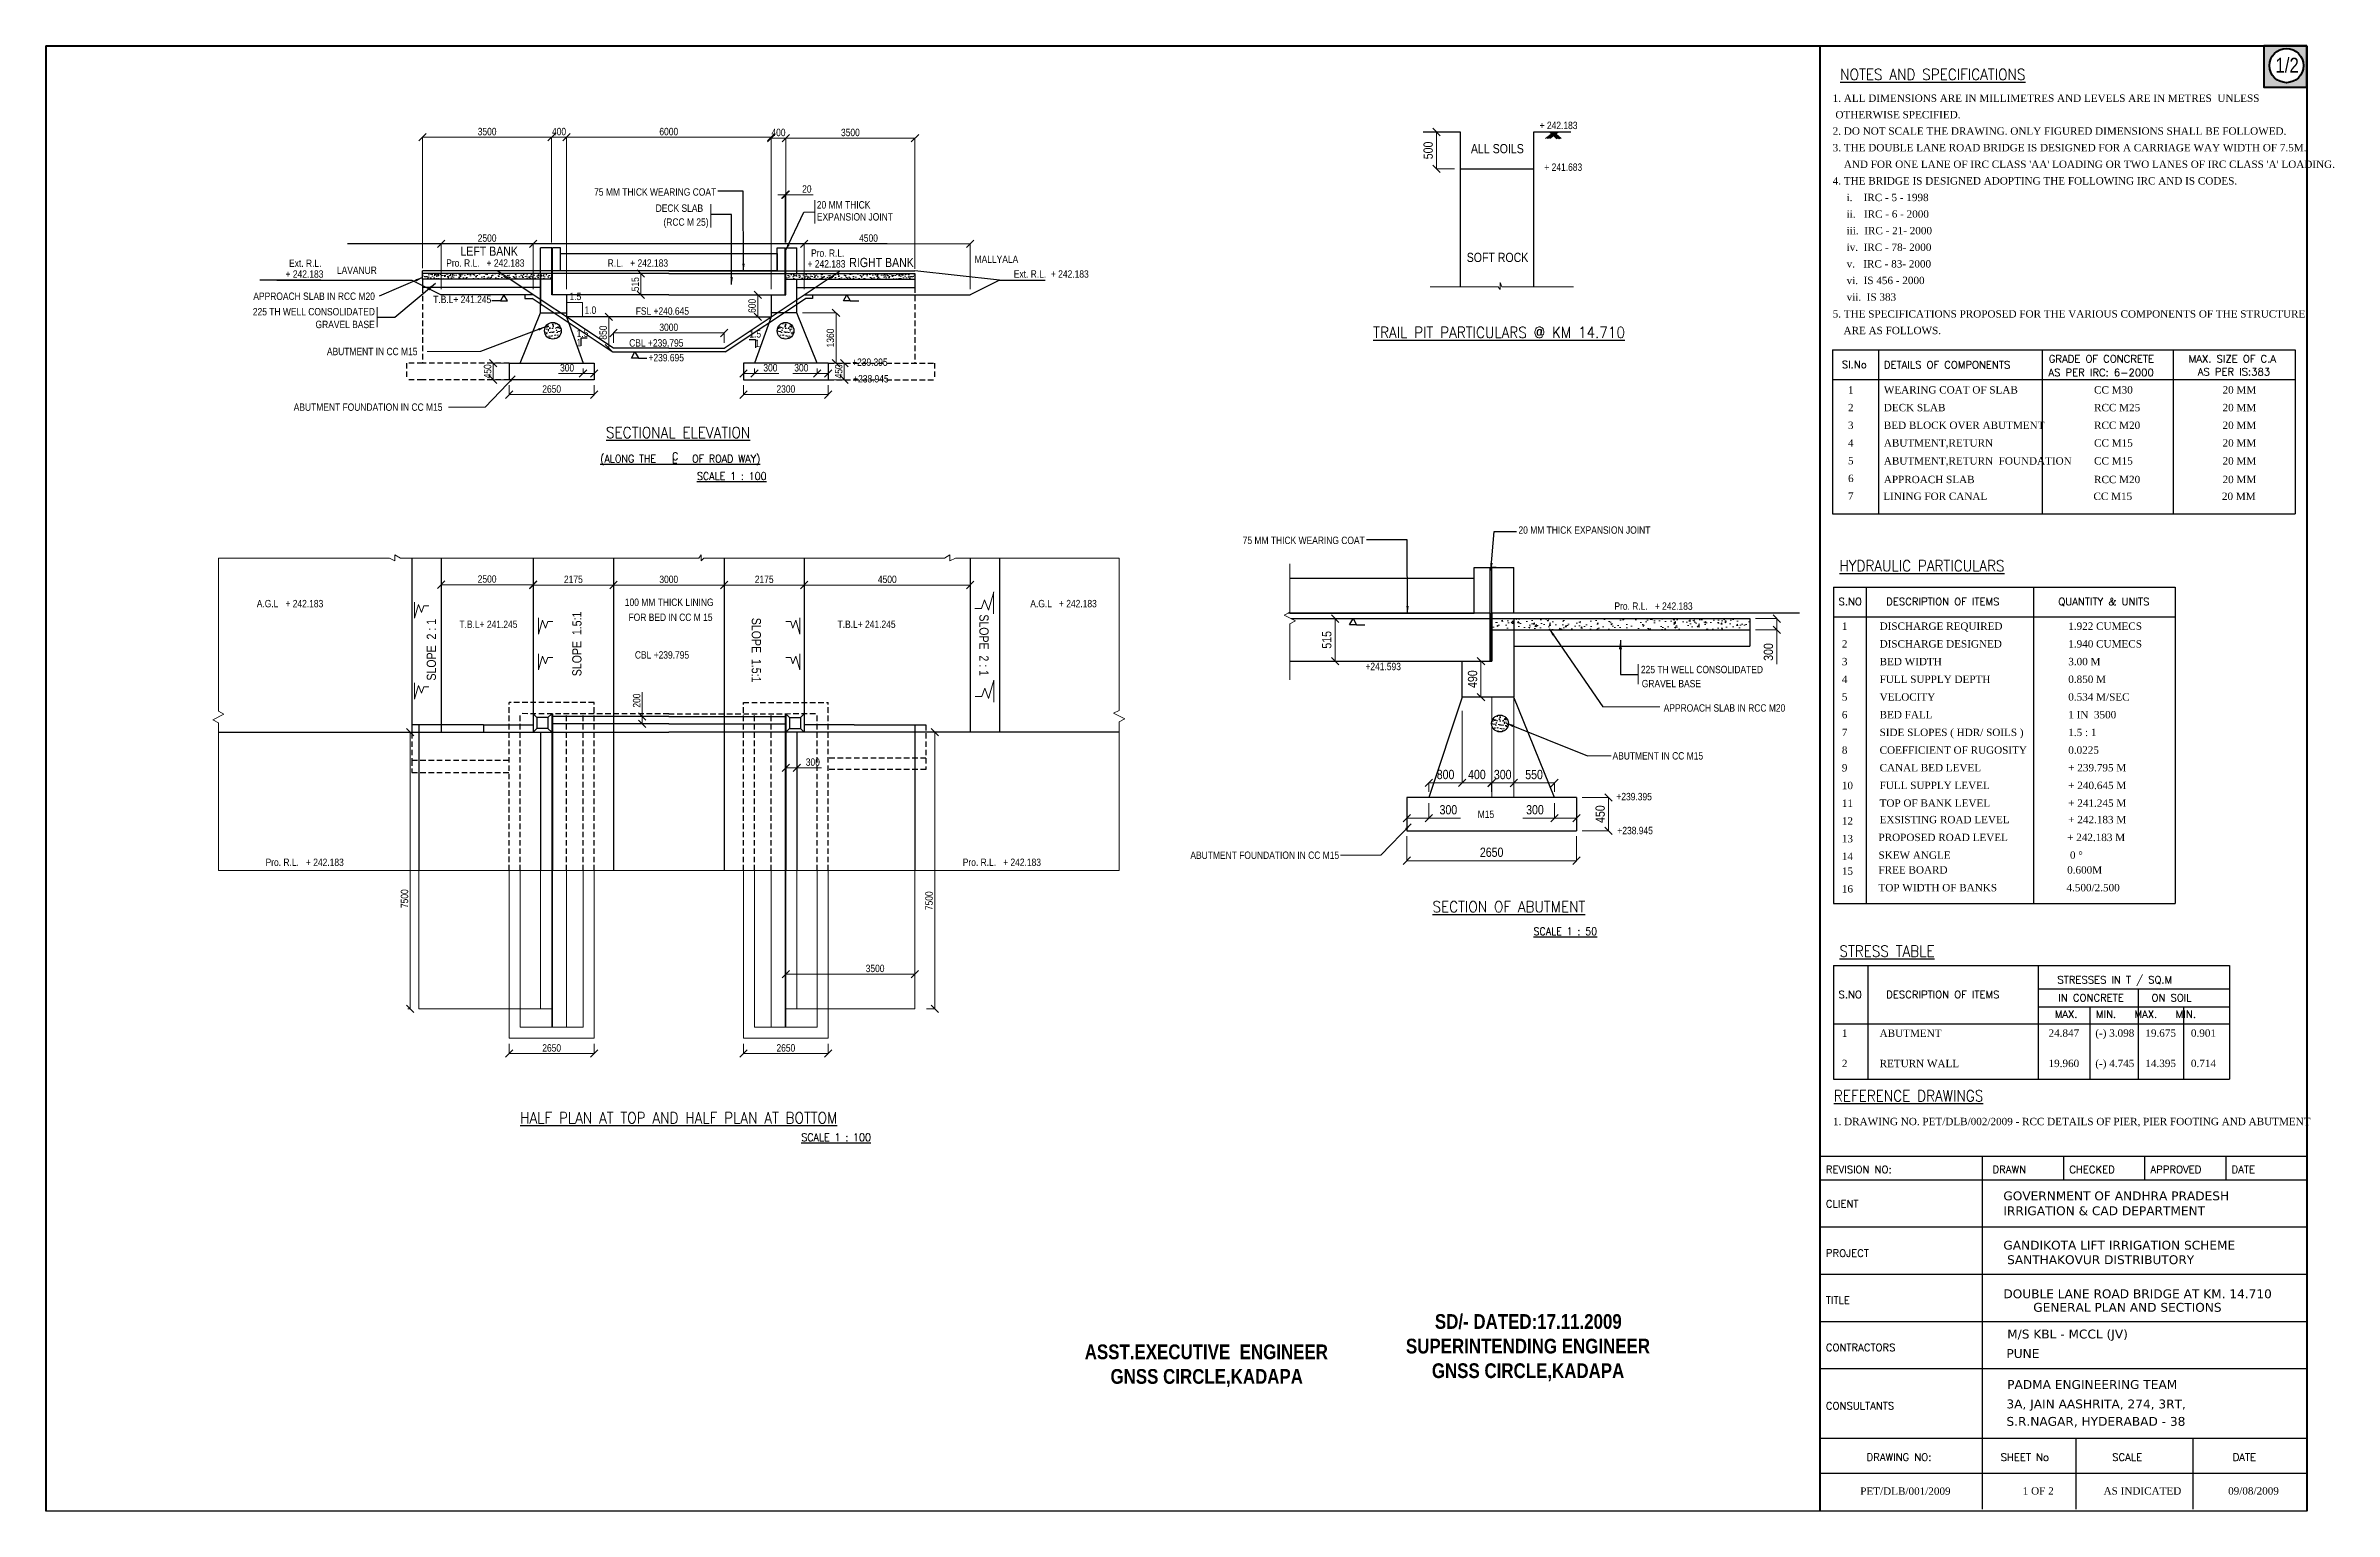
# Model space of a CAD drawing. Header units: millimetres. Extents: x 1141051 to 1203101, y -243934 to -204202.
import ezdxf
from ezdxf.enums import TextEntityAlignment as Align

# ---------------------------------------------------------------- set-up
doc = ezdxf.new("R2010")
doc.units = ezdxf.units.MM
doc.header["$LTSCALE"] = 300
doc.header["$MEASUREMENT"] = 0
doc.linetypes.add('DASHED', pattern=[0.75, 0.5, -0.25])
for name, color, linetype, lineweight in [('adding', 7, 'Continuous', 25), ('DWG TEXT', 3, 'Continuous', 25), ('elevations', 7, 'Continuous', 25), ('MAIN', 7, 'Continuous', 25), ('text', 7, 'Continuous', 25)]:
    doc.layers.add(name, color=color, linetype=linetype, lineweight=lineweight)
doc.layers.add('NOTES', color=7, linetype='Continuous')
doc.layers.add('steel', color=1, linetype='Continuous')
doc.styles.add('ARIAL', font='times.ttf')
doc.styles.add('ARIAL NARROW', font='ARIALN.TTF', dxfattribs={"height": 250})
doc.styles.add('ROMANS', font='romans')
doc.styles.add('ROMANT', font='romant')
doc.styles.get("Standard").update_dxf_attribs({"font": 'ARIALN.TTF', "height": 200})
doc.styles.add('VERDANA', font='verdana.ttf')
doc.dimstyles.new('ISO-25', dxfattribs={"dimtxt": 200, "dimasz": 200, "dimexe": 1.25, "dimexo": 150, "dimgap": 50, "dimtad": 1, "dimdec": 1, "dimdsep": 46, "dimtxsty": 'Standard', "dimblk": 'OBLIQUE', "dimcen": 2.5, "dimdle": 1.25, "dimclrd": 6, "dimclre": 5, "dimclrt": 1, "dimadec": 0, "dimazin": 0, "dimtfac": 1, "dimtdec": 1, "dimtmove": 0, "dimatfit": 3, "dimfxl": 1, "dimlwd": 15, "dimlwe": 13, "dimarcsym": 0})
doc.dimstyles.new('REIN FORCE 2', dxfattribs={"dimtxt": 250, "dimasz": 200, "dimexe": 1.25, "dimexo": 150, "dimgap": 100, "dimtad": 1, "dimdec": 1, "dimlfac": 0.5, "dimdsep": 46, "dimtxsty": 'ARIAL NARROW', "dimblk": 'OBLIQUE', "dimcen": 2.5, "dimdle": 1.25, "dimclrd": 6, "dimclre": 5, "dimclrt": 1, "dimadec": 0, "dimazin": 0, "dimtfac": 1, "dimtdec": 1, "dimtmove": 0, "dimatfit": 3, "dimfxl": 1, "dimlwd": 15, "dimlwe": 13, "dimarcsym": 0})
doc.dimstyles.new('STANDARD$7', dxfattribs={"dimtxt": 2, "dimasz": 2, "dimexe": 1.25, "dimexo": 0.625, "dimtad": 1, "dimdec": 0, "dimlfac": 0.5, "dimdsep": 46, "dimtxsty": 'ARIAL NARROW', "dimcen": 2.5, "dimdle": 0.1, "dimse1": 1, "dimse2": 1, "dimadec": 0, "dimazin": 0, "dimtfac": 1, "dimtdec": 0, "dimtmove": 0, "dimatfit": 3, "dimfxl": 1, "dimtolj": 1, "dimtzin": 0, "dimarcsym": 0})

msp = doc.modelspace()

# ---------------------------------------------------------------- texts
at = {"color": 0, "style": 'ROMANT', "width": 0.9}
for s, p in [('%%UNOTES AND SPECIFICATIONS', (1189706.25, -205128.73)), ('%%UHYDRAULIC PARTICULARS', (1189683.75, -218450.78)), ('%%USTRESS TABLE', (1189683.75, -228900.25)), ('%%UREFERENCE DRAWINGS', (1189534.6, -232821.32))]:
    msp.add_text(s, height=300, dxfattribs=at).set_placement(p)
at = {"color": 0}
for s, style, p in [('1. ALL DIMENSIONS ARE IN MILLIMETRES AND LEVELS ARE IN METRES  UNLESS', 'ARIAL', (1189501.66, -205723.13)), (' OTHERWISE SPECIFIED.', 'ARIAL', (1189501.66, -206170.46)), ('2. DO NOT SCALE THE DRAWING. ONLY FIGURED DIMENSIONS SHALL BE FOLLOWED.', 'ARIAL', (1189501.66, -206614.16)), ('3. THE DOUBLE LANE ROAD BRIDGE IS DESIGNED FOR A CARRIAGE WAY WIDTH OF 7.5M.', 'ARIAL', (1189501.66, -207064.16)), ('4. THE BRIDGE IS DESIGNED ADOPTING THE FOLLOWING IRC AND IS CODES.', 'ARIAL', (1189501.66, -207964.16)), ("    AND FOR ONE LANE OF IRC CLASS 'AA' LOADING OR TWO LANES OF IRC CLASS 'A' LOADING.", 'ARIAL', (1189501.66, -207514.16)), ('     i.    IRC - 5 - 1998', 'ARIAL', (1189501.66, -208414.16)), ('     ii.   IRC - 6 - 2000', 'ARIAL', (1189501.66, -208864.16)), ('     iii.  IRC - 21- 2000', 'ARIAL', (1189501.66, -209314.16)), ('     iv.  IRC - 78- 2000', 'ARIAL', (1189501.66, -209764.16)), ('     v.   IRC - 83- 2000', 'ARIAL', (1189501.66, -210214.16)), ('     vi.  IS 456 - 2000', 'ARIAL', (1189501.66, -210664.16)), ('     vii.  IS 383 ', 'ARIAL', (1189501.66, -211114.16)), ('5. THE SPECIFICATIONS PROPOSED FOR THE VARIOUS COMPONENTS OF THE STRUCTURE ', 'ARIAL', (1189501.66, -211571.35)), ('ARE AS FOLLOWS.', 'ARIAL', (1189795.78, -212021.35)), ('Sl.No     ', 'ROMANS', (1189750.4, -212943.8)), ('DETAILS OF COMPONENTS', 'ROMANS', (1190888.84, -212952.19)), ('GRADE OF CONCRETE', 'ROMANS', (1195360.31, -212790.8)), ('MAX. SIZE OF C.A', 'ROMANS', (1199155.61, -212790.8)), ('1', 'ARIAL', (1189917.25, -213630.97)), ('WEARING COAT OF SLAB', 'ARIAL', (1190888.84, -213630.97)), ('AS PER IRC: 6-2000', 'ROMANS', (1195352.24, -213159.69)), ('CC M30', 'ARIAL', (1196588.81, -213630.98)), ('AS PER IS:383', 'ROMANS', (1199398.91, -213139.22)), ('20 MM', 'ARIAL', (1200071.89, -213630.99)), ('2', 'ARIAL', (1189917.25, -214110.97)), ('DECK SLAB', 'ARIAL', (1190888.84, -214110.97)), ('RCC M25', 'ARIAL', (1196588.81, -214110.98)), ('20 MM', 'ARIAL', (1200071.89, -214110.99)), ('3', 'ARIAL', (1189917.25, -214590.97)), ('BED BLOCK OVER ABUTMENT', 'ARIAL', (1190888.84, -214590.97)), ('RCC M20', 'ARIAL', (1196588.81, -214590.98)), ('20 MM', 'ARIAL', (1200071.89, -214590.99)), ('4', 'ARIAL', (1189917.25, -215070.97)), ('ABUTMENT,RETURN   ', 'ARIAL', (1190888.84, -215069.71)), ('CC M15', 'ARIAL', (1196588.81, -215069.72)), ('20 MM', 'ARIAL', (1200071.89, -215069.73)), ('6', 'ARIAL', (1189917.25, -216030.97)), ('5', 'ARIAL', (1189917.25, -215550.97)), ('ABUTMENT,RETURN  FOUNDATION', 'ARIAL', (1190888.84, -215556.36)), ('APPROACH SLAB', 'ARIAL', (1190888.84, -216060.53)), ('RCC M20', 'ARIAL', (1196588.81, -216060.53)), ('CC M15', 'ARIAL', (1196588.81, -215556.36)), ('20 MM', 'ARIAL', (1200071.89, -215556.38)), ('20 MM', 'ARIAL', (1200071.89, -216060.54)), ('7', 'ARIAL', (1189917.25, -216510.97)), ('LINING FOR CANAL', 'ARIAL', (1190872.78, -216515.95)), ('CC M15', 'ARIAL', (1196572.75, -216515.96)), ('20 MM', 'ARIAL', (1200055.84, -216515.97)), ('S.NO', 'ROMANS', (1189660.25, -219373.03)), ('DESCRIPTION OF ITEMS', 'ROMANS', (1190953.49, -219373.03)), ('QUANTITY & UNITS', 'ROMANS', (1195620.35, -219373.03)), ('1', 'ARIAL', (1189749.93, -220037.33)), ('DISCHARGE REQUIRED', 'ARIAL', (1190774.13, -220037.33)), ('1.922 CUMECS', 'ARIAL', (1195889.39, -220037.33)), ('2', 'ARIAL', (1189749.93, -220517.33)), ('3', 'ARIAL', (1189749.93, -220997.33)), ('DISCHARGE DESIGNED', 'ARIAL', (1190774.13, -220517.33)), ('BED WIDTH', 'ARIAL', (1190774.13, -220997.33)), ('3.00 M', 'ARIAL', (1195889.39, -220997.33)), ('1.940 CUMECS', 'ARIAL', (1195889.39, -220517.33)), ('4', 'ARIAL', (1189749.93, -221477.33)), ('FULL SUPPLY DEPTH', 'ARIAL', (1190774.13, -221477.33)), ('0.850 M', 'ARIAL', (1195889.39, -221477.33)), ('5', 'ARIAL', (1189749.93, -221957.33)), ('VELOCITY', 'ARIAL', (1190774.13, -221957.33)), ('0.534 M/SEC', 'ARIAL', (1195889.39, -221957.33)), ('6', 'ARIAL', (1189749.93, -222437.33)), ('7', 'ARIAL', (1189749.93, -222917.33)), ('BED FALL', 'ARIAL', (1190774.13, -222437.33)), ('SIDE SLOPES ( HDR/ SOILS )', 'ARIAL', (1190774.13, -222917.33)), ('1 IN  3500', 'ARIAL', (1195889.39, -222437.33)), ('1.5 : 1', 'ARIAL', (1195889.39, -222917.33)), ('8', 'ARIAL', (1189749.93, -223397.33)), ('COEFFICIENT OF RUGOSITY', 'ARIAL', (1190774.13, -223397.33)), ('0.0225', 'ARIAL', (1195889.39, -223397.33)), ('9', 'ARIAL', (1189749.93, -223877.33)), ('CANAL BED LEVEL', 'ARIAL', (1190774.13, -223874.69)), ('+ 239.795 M  ', 'ARIAL', (1195889.21, -223874.69)), ('10', 'ARIAL', (1189749.93, -224357.33)), ('FULL SUPPLY LEVEL', 'ARIAL', (1190774.13, -224354.69)), ('+ 240.645 M  ', 'ARIAL', (1195889.21, -224354.69)), ('11', 'ARIAL', (1189749.93, -224837.33)), ('12', 'ARIAL', (1189749.93, -225317.33)), ('TOP OF BANK LEVEL', 'ARIAL', (1190774.13, -224834.69)), ('EXSISTING ROAD LEVEL', 'ARIAL', (1190774.13, -225281.88)), ('+ 241.245 M   ', 'ARIAL', (1195889.21, -224834.69)), ('+ 242.183 M', 'ARIAL', (1195889.39, -225281.88)), ('13', 'ARIAL', (1189749.93, -225797.33)), ('PROPOSED ROAD LEVEL', 'ARIAL', (1190743.93, -225764.52)), ('+ 242.183 M', 'ARIAL', (1195859.19, -225764.52)), ('14', 'ARIAL', (1189749.93, -226277.33)), ('15', 'ARIAL', (1189749.93, -226679.26)), ('FREE BOARD', 'ARIAL', (1190743.93, -226646.45)), ('SKEW ANGLE', 'ARIAL', (1190743.93, -226244.52)), ('0.600M', 'ARIAL', (1195859.19, -226646.45)), ('0 %%D', 'ARIAL', (1195935.49, -226244.52)), ('16', 'ARIAL', (1189749.93, -227159.26)), ('TOP WIDTH OF BANKS', 'ARIAL', (1190743.93, -227126.45)), ('4.500/2.500', 'ARIAL', (1195841.38, -227126.45)), ('       STRESSES IN T / SQ.M', 'ROMANS', (1194550.59, -229624.52)), ('S.NO', 'ROMANS', (1189660.25, -230026.73)), ('DESCRIPTION OF ITEMS', 'ROMANS', (1190953.49, -230026.73)), ('IN CONCRETE    ON SOIL', 'ROMANS', (1195620.35, -230111.41)), ('MAX.   MIN.   MAX.   MIN.', 'ROMANS', (1195523.1, -230555.97)), ('1', 'ARIAL', (1189749.93, -231072.08)), ('ABUTMENT', 'ARIAL', (1190774.13, -231073.85)), ('24.847', 'ARIAL', (1195354.38, -231070.49)), ('(-) 3.098', 'ARIAL', (1196622.76, -231070.49)), ('19.675', 'ARIAL', (1197978.83, -231070.49)), ('0.901', 'ARIAL', (1199214.53, -231070.49)), ('2', 'ARIAL', (1189749.93, -231893.74)), ('RETURN WALL', 'ARIAL', (1190774.13, -231895.5)), ('19.960', 'ARIAL', (1195354.38, -231892.15)), ('(-) 4.745', 'ARIAL', (1196622.76, -231892.15)), ('14.395', 'ARIAL', (1197978.83, -231892.15)), ('0.714', 'ARIAL', (1199214.53, -231892.15)), ('1. DRAWING NO. PET/DLB/002/2009 - RCC DETAILS OF PIER, PIER FOOTING AND ABUTMENT', 'ARIAL', (1189509.94, -233467.61)), ('REVISION NO:', 'ROMANS', (1189317.66, -234765.47)), ('DRAWN', 'ROMANS', (1193835.31, -234765.47)), ('CHECKED', 'ROMANS', (1195917.66, -234765.47)), ('APPROVED', 'ROMANS', (1198117.66, -234765.47)), ('DATE', 'ROMANS', (1200317.66, -234765.47)), ('CLIENT', 'ROMANS', (1189317.66, -235697.15)), ('PROJECT', 'ROMANS', (1189317.66, -237034.68)), ('TITLE', 'ROMANS', (1189317.66, -238314.68)), ('CONTRACTORS', 'ROMANS', (1189317.66, -239594.68)), ('CONSULTANTS', 'ROMANS', (1189317.66, -241177.5)), ('DRAWING NO:', 'ROMANS', (1190420.65, -242569.13)), ('SHEET No', 'ROMANS', (1194055.69, -242569.13)), ('SCALE', 'ROMANS', (1197079.21, -242569.13)), ('DATE', 'ROMANS', (1200346.34, -242569.13)), ('PET/DLB/001/2009', 'ARIAL', (1190248.49, -243489.15)), ('1 OF 2', 'ARIAL', (1194655.23, -243482.83)), ('AS INDICATED', 'ARIAL', (1196847.67, -243482.83)), ('09/08/2009', 'ARIAL', (1200223.45, -243482.83))]:
    msp.add_text(s, height=200, dxfattribs=dict(at, style=style)).set_placement(p)
at = {"color": 0, "style": 'ROMANT', "width": 0.9}
for s, height, p in [('%%UTRAIL PIT PARTICULARS @ KM 14.710', 300, (1180455.76, -212123.73)), ('%%USECTIONAL ELEVATION', 300, (1158197.67, -214838.95)), ('%%U(ALONG THE      OF ROAD WAY)', 210, (1158253.66, -215504.42)), ('L', 210, (1158102.42, -215518.42)), (' C', 210, (1158053.83, -215434.88)), ('%%uSCALE 1 : 100', 210, (1159650.73, -215974.85)), ('%%USECTION OF ABUTMENT', 300, (1180722.68, -227693.86)), ('%%USCALE 1 : 50', 210, (1182252.68, -228317.2)), ('%%uHALF PLAN AT TOP AND HALF PLAN AT BOTTOM', 300, (1158212.05, -233419.02)), ('%%uSCALE 1 : 100', 210, (1162480.12, -233901.09))]:
    msp.add_text(s, height=height, dxfattribs=at).set_placement(p, align=Align.CENTER)
at = {"layer": 'DWG TEXT', "color": 0, "linetype": 'ByBlock', "char_height": 400, "attachment_point": 1}
for s, insert, width in [('\\pi3218.89107;{\\fArial Narrow|b1|i0|c0|p34;SD/- DATED:17.11.2009\\P\\pi2434.03432;SUPERINTENDING ENGINEER\\P\\pi3136.62641;GNSS CIRCLE,KADAPA}', (1175497.06, -238589.94), 11467.2501), ('\\pi5911.10203;{\\fArial Narrow|b1|i0|c0|p34;\\P\\pi2615.46765;ASST.EXECUTIVE  ENGINEER\\P\\pi3314.10339;GNSS CIRCLE,KADAPA}', (1166606.23, -238745.83), 11822.2041)]:
    msp.add_mtext(s, dxfattribs=dict(at, insert=insert, width=width))
at = {"layer": 'elevations', "color": 0, "linetype": 'ByBlock', "style": 'ARIAL NARROW'}
for s, p in [('+ 242.183', (1181556.36, -206460.35)), ('  + 241.683', (1181556.36, -207592.97)), ('75 MM THICK WEARING COAT', (1155919.23, -208266.25)), (' DECK SLAB ', (1157524.24, -208704.41)), (' (RCC M 25)', (1157736.61, -209081.51)), ('Pro. R.L. ', (1161801.44, -209923)), ('  + 242.183', (1147425.7, -210490.74)), ('Ext. R.L. ', (1147647.67, -210198.99)), ('Pro. R.L.   + 242.183', (1151909.07, -210192.09)), ('R.L.   + 242.183', (1156287.21, -210192.09)), ('  + 242.183', (1161579.47, -210214.75)), ('Ext. R.L.  + 242.183', (1167298.18, -210489.09)), ('225 TH WELL CONSOLIDATED', (1146666.02, -211511.98)), ('T.B.L+ 241.245', (1151556.23, -211177.91)), ('GRAVEL BASE', (1148365.76, -211857.3)), ('75 MM THICK WEARING COAT', (1173505.44, -217710.98)), ('A.G.L   + 242.183', (1146772.41, -219426.39)), ('100 MM THICK LINING  ', (1156751.8, -219389.75)), ('  FOR BED IN CC M 15', (1156724.31, -219796.75)), ('A.G.L   + 242.183', (1167746.32, -219426.39)), ('Pro. R.L.   + 242.183', (1183583.08, -219493.95)), ('T.B.L+ 241.245', (1152266.64, -219987.55)), ('T.B.L+ 241.245', (1162519.48, -219986.96)), ('CBL +239.795 ', (1157024.56, -220817.46)), ('225 TH WELL CONSOLIDATED', (1184302.15, -221213.69)), ('GRAVEL BASE', (1184325.66, -221595.76)), ('Pro. R.L.   + 242.183', (1147010.64, -226439.77)), ('Pro. R.L.   + 242.183', (1165914.92, -226439.78))]:
    msp.add_text(s, height=200, dxfattribs=at).set_placement(p)
at = {"layer": 'elevations', "color": 0, "linetype": 'ByBlock', "char_height": 200, "style": 'ARIAL NARROW'}
for s, insert, attachment_point in [('20 MM THICK ', (1161958.39, -208516.13), 4), ('EXPANSION JOINT', (1161958.39, -208842.07), 4), ('APPROACH SLAB IN RCC M20', (1149975.42, -210993.7), 6), ('CBL +239.795', (1156870.15, -212259.52), 4), ('ABUTMENT IN CC M15', (1151130.14, -212492.47), 6), ('  +239.695', (1157265.65, -212658.57), 4), (' +239.395', (1162851.46, -212781.47), 4), (' +238.945', (1162878.34, -213231.3), 4), ('ABUTMENT FOUNDATION IN CC M15', (1151807.83, -214000.64), 6), ('20 MM THICK EXPANSION JOINT', (1180981.76, -217333.33), 4), ('APPROACH SLAB IN RCC M20', (1184919.74, -222156.77), 4), ('ABUTMENT IN CC M15', (1183532.7, -223455.62), 4), (' +239.395', (1183573.71, -224560.28), 4), (' +238.945', (1183600.59, -225479.83), 4), ('ABUTMENT FOUNDATION IN CC M15', (1172085.93, -226150.03), 4)]:
    msp.add_mtext(s, dxfattribs=dict(at, insert=insert, attachment_point=attachment_point))
at = {"layer": 'elevations', "color": 0, "linetype": 'ByBlock', "char_height": 200, "width": 2930.8252, "attachment_point": 1, "style": 'ARIAL NARROW'}
for s, insert in [('FSL +240.645', (1157046.41, -211294.21)), (' +241.593', (1176769.46, -220930.89))]:
    msp.add_mtext(s, dxfattribs=dict(at, insert=insert))
at = {"layer": 'MAIN', "color": 0, "lineweight": 9, "style": 'ARIAL NARROW'}
msp.add_text('1/2', height=400, dxfattribs=at).set_placement((1201504.78, -204928.18))
at = {"layer": 'MAIN', "color": 0, "linetype": 'ByBlock', "style": 'ARIAL NARROW'}
for s, p in [('LEFT BANK', (1152293.78, -209896.68)), ('RIGHT BANK', (1162836.57, -210202.4))]:
    msp.add_text(s, height=250, dxfattribs=at).set_placement(p)
at = {"layer": 'MAIN', "color": 0, "lineweight": 9, "char_height": 200, "width": 2930.8252, "attachment_point": 1, "style": 'ARIAL NARROW'}
for s, insert in [('1.5', (1155252.27, -210896.92)), ('1.0', (1155659.26, -211269.4))]:
    msp.add_mtext(s, dxfattribs=dict(at, insert=insert))
at = {"layer": 'NOTES', "color": 0, "linetype": 'ByBlock', "style": 'VERDANA'}
for s, p in [('GOVERNMENT OF ANDHRA PRADESH', (1194129.26, -235503.96)), ('IRRIGATION & CAD DEPARTMENT', (1194129.26, -235908.43)), ('GANDIKOTA LIFT IRRIGATION SCHEME', (1194129.26, -236841.49)), ('SANTHAKOVUR DISTRIBUTORY ', (1194231.06, -237234.47)), ('DOUBLE LANE ROAD BRIDGE AT KM. 14.710', (1194129.26, -238158.78)), ('GENERAL PLAN AND SECTIONS', (1194939.62, -238525.97)), ('M/S KBL - MCCL (JV)', (1194233.4, -239249.93)), ('PUNE', (1194212.43, -239777.53)), ('PADMA ENGINEERING TEAM', (1194233.4, -240617.73)), ('3A, JAIN AASHRITA, 274, 3RT,  ', (1194212.43, -241145.33)), ('S.R.NAGAR, HYDERABAD - 38', (1194212.43, -241618.16))]:
    msp.add_text(s, height=240, dxfattribs=at).set_placement(p)
at = {"layer": 'text', "color": 0, "linetype": 'ByBlock', "char_height": 250, "attachment_point": 4, "style": 'ARIAL NARROW'}
for s, insert in [('\\PALL SOILS', (1179692.76, -206784.38)), ('SOFT ROCK', (1179578.74, -209941.71))]:
    msp.add_mtext(s, dxfattribs=dict(at, insert=insert))
at = {"layer": 'text', "color": 0, "linetype": 'ByBlock', "char_height": 200, "attachment_point": 1}
for s, insert, width in [('LAVANUR', (1148945.56, -210187.37), 2032.5447), ('MALLYALA', (1166234.62, -209889.09), 2032.5447), ('1', (1155438.77, -212151.16), 100.4909), ('1.5', (1155445.85, -211898.24), 100.4909), ('1.5', (1160127.07, -211913.71), 100.4909), ('1', (1160287.11, -212170.26), 100.4909), ('M15', (1179877.76, -224937.98), 452.0932)]:
    msp.add_mtext(s, dxfattribs=dict(at, insert=insert, width=width))
at = {"layer": 'text', "color": 0, "linetype": 'ByBlock', "char_height": 250, "attachment_point": 4, "style": 'ARIAL NARROW'}
for s, insert, rotation in [('SLOPE  1.5:1', (1155452.9, -221295.45), 90), ('SLOPE  2 : 1', (1166489, -219617.05), 270), ('SLOPE  2 : 1', (1151507.23, -221413.47), 90), ('SLOPE  1.5:1', (1160315.99, -219711.62), 270)]:
    msp.add_mtext(s, dxfattribs=dict(at, insert=insert, rotation=rotation))

# ---------------------------------------------------------------- blocks, each defined once
blk = doc.blocks.new('_Oblique')
at = {"color": 0, "linetype": 'ByBlock', "lineweight": -2}
blk.add_line((-0.5, -0.5), (0.5, 0.5), dxfattribs=at)
blk = doc.blocks.new('*D6')
at = {"layer": 'Defpoints', "color": 0, "linetype": 'ByBlock', "transparency": 16777216}
for p in [(1159443, -211989), (1156443, -212404), (1159443, -212404)]:
    blk.add_point(p, dxfattribs=at)
at = {"layer": 'steel', "color": 6, "linetype": 'Continuous', "lineweight": 15, "transparency": 16777216}
blk.add_line((1156442, -211989), (1159444, -211989), dxfattribs=at)
at = {"layer": 'steel', "color": 5, "linetype": 'ByBlock', "lineweight": 13, "transparency": 16777216}
for p, q in [((1156443, -212254), (1156443, -211987)), ((1159443, -212254), (1159443, -211987))]:
    blk.add_line(p, q, dxfattribs=at)
at = {"layer": 'steel', "color": 6, "linetype": 'ByBlock', "lineweight": 15, "transparency": 16777216, "xscale": 200, "yscale": 200, "zscale": 200, "rotation": 180}
blk.add_blockref('_Oblique', (1156443, -211989), dxfattribs=at)
at = {"layer": 'steel', "color": 6, "linetype": 'ByBlock', "lineweight": 15, "transparency": 16777216, "xscale": 200, "yscale": 200, "zscale": 200}
blk.add_blockref('_Oblique', (1159443, -211989), dxfattribs=at)
at = {"layer": 'steel', "color": 1, "linetype": 'ByBlock', "lineweight": 35, "transparency": 16777216, "insert": (1157943, -211836), "char_height": 200, "attachment_point": 5}
blk.add_mtext('3000', dxfattribs=at)
blk = doc.blocks.new('*D7')
at = {"layer": 'Defpoints', "color": 0, "linetype": 'ByBlock', "transparency": 16777216}
for p in [(1156459, -211554), (1156318, -212404), (1156459, -212404)]:
    blk.add_point(p, dxfattribs=at)
at = {"layer": 'steel', "color": 5, "linetype": 'ByBlock', "lineweight": 13, "transparency": 16777216}
for p, q in [((1156309, -211554), (1156317, -211554)), ((1156309, -212404), (1156317, -212404))]:
    blk.add_line(p, q, dxfattribs=at)
at = {"layer": 'steel', "color": 6, "linetype": 'Continuous', "lineweight": 15, "transparency": 16777216}
blk.add_line((1156318, -211553), (1156318, -212406), dxfattribs=at)
at = {"layer": 'steel', "color": 6, "linetype": 'ByBlock', "lineweight": 15, "transparency": 16777216, "xscale": 200, "yscale": 200, "zscale": 200}
for p, rotation in [((1156318, -211554), 90), ((1156318, -212404), 270)]:
    blk.add_blockref('_Oblique', p, dxfattribs=dict(at, rotation=rotation))
at = {"layer": 'steel', "color": 1, "linetype": 'ByBlock', "lineweight": 35, "transparency": 16777216, "insert": (1156166, -211979), "char_height": 200, "attachment_point": 5, "rotation": 90}
blk.add_mtext('850', dxfattribs=at)
blk = doc.blocks.new('*D8')
at = {"layer": 'Defpoints', "color": 0, "linetype": 'ByBlock', "transparency": 16777216}
for p in [(1164619, -206706), (1161118, -209684), (1164619, -210404)]:
    blk.add_point(p, dxfattribs=at)
at = {"layer": 'steel', "color": 6, "linetype": 'Continuous', "lineweight": 15, "transparency": 16777216}
blk.add_line((1161117, -206706), (1164620, -206706), dxfattribs=at)
at = {"layer": 'steel', "color": 5, "linetype": 'ByBlock', "lineweight": 13, "transparency": 16777216}
for p, q in [((1161118, -209534), (1161118, -206705)), ((1164619, -210254), (1164619, -206705))]:
    blk.add_line(p, q, dxfattribs=at)
at = {"layer": 'steel', "color": 6, "linetype": 'ByBlock', "lineweight": 15, "transparency": 16777216, "xscale": 200, "yscale": 200, "zscale": 200, "rotation": 180}
blk.add_blockref('_Oblique', (1161118, -206706), dxfattribs=at)
at = {"layer": 'steel', "color": 6, "linetype": 'ByBlock', "lineweight": 15, "transparency": 16777216, "xscale": 200, "yscale": 200, "zscale": 200}
blk.add_blockref('_Oblique', (1164619, -206706), dxfattribs=at)
at = {"layer": 'steel', "color": 1, "linetype": 'ByBlock', "lineweight": 35, "transparency": 16777216, "insert": (1162868, -206554), "char_height": 200, "attachment_point": 5}
blk.add_mtext('3500', dxfattribs=at)
blk = doc.blocks.new('*D9')
at = {"layer": 'Defpoints', "color": 0, "linetype": 'ByBlock', "transparency": 16777216}
for p in [(1151269, -206681), (1154768, -209684), (1151269, -210379)]:
    blk.add_point(p, dxfattribs=at)
at = {"layer": 'steel', "color": 6, "linetype": 'Continuous', "lineweight": 15, "transparency": 16777216}
blk.add_line((1154770, -206681), (1151267, -206681), dxfattribs=at)
at = {"layer": 'steel', "color": 5, "linetype": 'ByBlock', "lineweight": 13, "transparency": 16777216}
for p, q in [((1151269, -210229), (1151269, -206680)), ((1154768, -209534), (1154768, -206680))]:
    blk.add_line(p, q, dxfattribs=at)
at = {"layer": 'steel', "color": 6, "linetype": 'ByBlock', "lineweight": 15, "transparency": 16777216, "xscale": 200, "yscale": 200, "zscale": 200, "rotation": 180}
blk.add_blockref('_Oblique', (1151269, -206681), dxfattribs=at)
at = {"layer": 'steel', "color": 6, "linetype": 'ByBlock', "lineweight": 15, "transparency": 16777216, "xscale": 200, "yscale": 200, "zscale": 200}
blk.add_blockref('_Oblique', (1154768, -206681), dxfattribs=at)
at = {"layer": 'steel', "color": 1, "linetype": 'ByBlock', "lineweight": 35, "transparency": 16777216, "insert": (1153018, -206529), "char_height": 200, "attachment_point": 5}
blk.add_mtext('3500', dxfattribs=at)
blk = doc.blocks.new('*D10')
at = {"layer": 'Defpoints', "color": 0, "linetype": 'ByBlock', "transparency": 16777216}
for p in [(1160355, -210954), (1160607, -210954), (1160718, -211554)]:
    blk.add_point(p, dxfattribs=at)
at = {"layer": 'steel', "color": 5, "linetype": 'ByBlock', "lineweight": 13, "transparency": 16777216}
for p, q in [((1160457, -210954), (1160354, -210954)), ((1160568, -211554), (1160354, -211554))]:
    blk.add_line(p, q, dxfattribs=at)
at = {"layer": 'steel', "color": 6, "linetype": 'Continuous', "lineweight": 15, "transparency": 16777216}
blk.add_line((1160355, -211556), (1160355, -210953), dxfattribs=at)
at = {"layer": 'steel', "color": 6, "linetype": 'ByBlock', "lineweight": 15, "transparency": 16777216, "xscale": 200, "yscale": 200, "zscale": 200}
for p, rotation in [((1160355, -210954), 90), ((1160355, -211554), 270)]:
    blk.add_blockref('_Oblique', p, dxfattribs=dict(at, rotation=rotation))
at = {"layer": 'steel', "color": 1, "linetype": 'ByBlock', "lineweight": 35, "transparency": 16777216, "insert": (1160203, -211254), "char_height": 200, "attachment_point": 5, "rotation": 90}
blk.add_mtext('600', dxfattribs=at)
blk = doc.blocks.new('*D11')
at = {"layer": 'Defpoints', "color": 0, "linetype": 'ByBlock', "transparency": 16777216}
for p in [(1155168, -206681), (1154768, -209684), (1155168, -210804)]:
    blk.add_point(p, dxfattribs=at)
at = {"layer": 'steel', "color": 6, "linetype": 'Continuous', "lineweight": 15, "transparency": 16777216}
blk.add_line((1154767, -206681), (1155169, -206681), dxfattribs=at)
at = {"layer": 'steel', "color": 5, "linetype": 'ByBlock', "lineweight": 13, "transparency": 16777216}
for p, q in [((1154768, -209534), (1154768, -206680)), ((1155168, -210654), (1155168, -206680))]:
    blk.add_line(p, q, dxfattribs=at)
at = {"layer": 'steel', "color": 6, "linetype": 'ByBlock', "lineweight": 15, "transparency": 16777216, "xscale": 200, "yscale": 200, "zscale": 200, "rotation": 180}
blk.add_blockref('_Oblique', (1154768, -206681), dxfattribs=at)
at = {"layer": 'steel', "color": 6, "linetype": 'ByBlock', "lineweight": 15, "transparency": 16777216, "xscale": 200, "yscale": 200, "zscale": 200}
blk.add_blockref('_Oblique', (1155168, -206681), dxfattribs=at)
at = {"layer": 'steel', "color": 1, "linetype": 'ByBlock', "lineweight": 35, "transparency": 16777216, "insert": (1154968, -206529), "char_height": 200, "attachment_point": 5}
blk.add_mtext('400', dxfattribs=at)
blk = doc.blocks.new('*D12')
at = {"layer": 'Defpoints', "color": 0, "linetype": 'ByBlock', "transparency": 16777216}
for p in [(1160719, -206681), (1160719, -208492), (1155168, -210954)]:
    blk.add_point(p, dxfattribs=at)
at = {"layer": 'steel', "color": 6, "linetype": 'Continuous', "lineweight": 15, "transparency": 16777216}
blk.add_line((1155167, -206681), (1160720, -206681), dxfattribs=at)
at = {"layer": 'steel', "color": 5, "linetype": 'ByBlock', "lineweight": 13, "transparency": 16777216}
for p, q in [((1155168, -210804), (1155168, -206680)), ((1160719, -208342), (1160719, -206680))]:
    blk.add_line(p, q, dxfattribs=at)
at = {"layer": 'steel', "color": 6, "linetype": 'ByBlock', "lineweight": 15, "transparency": 16777216, "xscale": 200, "yscale": 200, "zscale": 200, "rotation": 180}
blk.add_blockref('_Oblique', (1155168, -206681), dxfattribs=at)
at = {"layer": 'steel', "color": 6, "linetype": 'ByBlock', "lineweight": 15, "transparency": 16777216, "xscale": 200, "yscale": 200, "zscale": 200}
blk.add_blockref('_Oblique', (1160719, -206681), dxfattribs=at)
at = {"layer": 'steel', "color": 1, "linetype": 'ByBlock', "lineweight": 35, "transparency": 16777216, "insert": (1157943, -206529), "char_height": 200, "attachment_point": 5}
blk.add_mtext('6000', dxfattribs=at)
blk = doc.blocks.new('*D13')
at = {"layer": 'Defpoints', "color": 0, "linetype": 'ByBlock', "transparency": 16777216}
for p in [(1160718, -206706), (1161118, -209684), (1160718, -210954)]:
    blk.add_point(p, dxfattribs=at)
at = {"layer": 'steel', "color": 6, "linetype": 'Continuous', "lineweight": 15, "transparency": 16777216}
blk.add_line((1161119, -206706), (1160717, -206706), dxfattribs=at)
at = {"layer": 'steel', "color": 5, "linetype": 'ByBlock', "lineweight": 13, "transparency": 16777216}
for p, q in [((1160718, -210804), (1160718, -206705)), ((1161118, -209534), (1161118, -206705))]:
    blk.add_line(p, q, dxfattribs=at)
at = {"layer": 'steel', "color": 6, "linetype": 'ByBlock', "lineweight": 15, "transparency": 16777216, "xscale": 200, "yscale": 200, "zscale": 200, "rotation": 180}
blk.add_blockref('_Oblique', (1160718, -206706), dxfattribs=at)
at = {"layer": 'steel', "color": 6, "linetype": 'ByBlock', "lineweight": 15, "transparency": 16777216, "xscale": 200, "yscale": 200, "zscale": 200}
blk.add_blockref('_Oblique', (1161118, -206706), dxfattribs=at)
at = {"layer": 'steel', "color": 1, "linetype": 'ByBlock', "lineweight": 35, "transparency": 16777216, "insert": (1160918, -206554), "char_height": 200, "attachment_point": 5}
blk.add_mtext('400', dxfattribs=at)
blk = doc.blocks.new('*D14')
at = {"layer": 'Defpoints', "color": 0, "linetype": 'ByBlock', "transparency": 16777216}
for p in [(1154268, -209569), (1151768, -210954), (1154268, -210954)]:
    blk.add_point(p, dxfattribs=at)
at = {"layer": 'MAIN', "color": 6, "linetype": 'Continuous', "lineweight": 15, "transparency": 16777216}
blk.add_line((1151767, -209569), (1154269, -209569), dxfattribs=at)
at = {"layer": 'MAIN', "color": 5, "linetype": 'ByBlock', "lineweight": 13, "transparency": 16777216}
for p, q in [((1151768, -210804), (1151768, -209568)), ((1154268, -210804), (1154268, -209568))]:
    blk.add_line(p, q, dxfattribs=at)
at = {"layer": 'MAIN', "color": 6, "linetype": 'ByBlock', "lineweight": 15, "transparency": 16777216, "xscale": 200, "yscale": 200, "zscale": 200, "rotation": 180}
blk.add_blockref('_Oblique', (1151768, -209569), dxfattribs=at)
at = {"layer": 'MAIN', "color": 6, "linetype": 'ByBlock', "lineweight": 15, "transparency": 16777216, "xscale": 200, "yscale": 200, "zscale": 200}
blk.add_blockref('_Oblique', (1154268, -209569), dxfattribs=at)
at = {"layer": 'MAIN', "color": 1, "linetype": 'ByBlock', "transparency": 16777216, "insert": (1153018, -209417), "char_height": 200, "attachment_point": 5}
blk.add_mtext('2500', dxfattribs=at)
blk = doc.blocks.new('*D15')
at = {"layer": 'Defpoints', "color": 0, "linetype": 'ByBlock', "transparency": 16777216}
for p in [(1161618, -209569), (1161618, -210954), (1166118, -210954)]:
    blk.add_point(p, dxfattribs=at)
at = {"layer": 'MAIN', "color": 6, "linetype": 'Continuous', "lineweight": 15, "transparency": 16777216}
blk.add_line((1166119, -209569), (1161617, -209569), dxfattribs=at)
at = {"layer": 'MAIN', "color": 5, "linetype": 'ByBlock', "lineweight": 13, "transparency": 16777216}
for p, q in [((1161618, -210804), (1161618, -209568)), ((1166118, -210804), (1166118, -209568))]:
    blk.add_line(p, q, dxfattribs=at)
at = {"layer": 'MAIN', "color": 6, "linetype": 'ByBlock', "lineweight": 15, "transparency": 16777216, "xscale": 200, "yscale": 200, "zscale": 200, "rotation": 180}
blk.add_blockref('_Oblique', (1161618, -209569), dxfattribs=at)
at = {"layer": 'MAIN', "color": 6, "linetype": 'ByBlock', "lineweight": 15, "transparency": 16777216, "xscale": 200, "yscale": 200, "zscale": 200}
blk.add_blockref('_Oblique', (1166118, -209569), dxfattribs=at)
at = {"layer": 'MAIN', "color": 1, "linetype": 'ByBlock', "transparency": 16777216, "insert": (1163359, -209417), "char_height": 200, "attachment_point": 5}
blk.add_mtext('4500', dxfattribs=at)
blk = doc.blocks.new('*D16')
at = {"layer": 'Defpoints', "color": 0, "linetype": 'ByBlock', "transparency": 16777216}
for p in [(1157187, -210379), (1157232, -210379), (1157232, -210954)]:
    blk.add_point(p, dxfattribs=at)
at = {"layer": 'MAIN', "color": 5, "linetype": 'ByBlock', "lineweight": 13, "transparency": 16777216}
for p, q in [((1157082, -210379), (1157186, -210379)), ((1157082, -210954), (1157186, -210954))]:
    blk.add_line(p, q, dxfattribs=at)
at = {"layer": 'MAIN', "color": 6, "linetype": 'Continuous', "lineweight": 15, "transparency": 16777216}
blk.add_line((1157187, -210956), (1157187, -210378), dxfattribs=at)
at = {"layer": 'MAIN', "color": 6, "linetype": 'ByBlock', "lineweight": 15, "transparency": 16777216, "xscale": 200, "yscale": 200, "zscale": 200}
for p, rotation in [((1157187, -210379), 90), ((1157187, -210954), 270)]:
    blk.add_blockref('_Oblique', p, dxfattribs=dict(at, rotation=rotation))
at = {"layer": 'MAIN', "color": 1, "linetype": 'ByBlock', "transparency": 16777216, "insert": (1157035, -210667), "char_height": 200, "attachment_point": 5, "rotation": 90}
blk.add_mtext('515', dxfattribs=at)
blk = doc.blocks.new('*D17')
at = {"layer": 'Defpoints', "color": 0, "linetype": 'ByBlock', "transparency": 16777216}
for p in [(1179118, -206540), (1178762, -207540), (1179400, -207540)]:
    blk.add_point(p, dxfattribs=at)
at = {"layer": 'MAIN', "color": 5, "linetype": 'ByBlock', "lineweight": 13, "transparency": 16777216}
for p, q in [((1178968, -206540), (1178761, -206540)), ((1179250, -207540), (1178761, -207540))]:
    blk.add_line(p, q, dxfattribs=at)
at = {"layer": 'MAIN', "color": 6, "linetype": 'Continuous', "lineweight": 15, "transparency": 16777216}
blk.add_line((1178762, -206538), (1178762, -207541), dxfattribs=at)
at = {"layer": 'MAIN', "color": 6, "linetype": 'ByBlock', "lineweight": 15, "transparency": 16777216, "xscale": 200, "yscale": 200, "zscale": 200}
for p, rotation in [((1178762, -206540), 90), ((1178762, -207540), 270)]:
    blk.add_blockref('_Oblique', p, dxfattribs=dict(at, rotation=rotation))
at = {"layer": 'MAIN', "color": 1, "linetype": 'ByBlock', "transparency": 16777216, "insert": (1178534, -207040), "char_height": 250, "attachment_point": 5, "rotation": 90, "style": 'ARIAL NARROW'}
blk.add_mtext('500', dxfattribs=at)
blk = doc.blocks.new('*D18')
at = {"layer": 'Defpoints', "color": 0, "linetype": 'ByBlock', "transparency": 16777216}
for p in [(1156443, -218822), (1159443, -218822), (1159443, -219110)]:
    blk.add_point(p, dxfattribs=at)
at = {"layer": 'MAIN', "color": 6, "linetype": 'Continuous', "lineweight": 15, "transparency": 16777216}
blk.add_line((1156442, -218822), (1159444, -218822), dxfattribs=at)
at = {"layer": 'MAIN', "color": 5, "linetype": 'ByBlock', "lineweight": 13, "transparency": 16777216}
for p, q in [((1156443, -218972), (1156443, -218823)), ((1159443, -218960), (1159443, -218820))]:
    blk.add_line(p, q, dxfattribs=at)
at = {"layer": 'MAIN', "color": 6, "linetype": 'ByBlock', "lineweight": 15, "transparency": 16777216, "xscale": 200, "yscale": 200, "zscale": 200, "rotation": 180}
blk.add_blockref('_Oblique', (1156443, -218822), dxfattribs=at)
at = {"layer": 'MAIN', "color": 6, "linetype": 'ByBlock', "lineweight": 15, "transparency": 16777216, "xscale": 200, "yscale": 200, "zscale": 200}
blk.add_blockref('_Oblique', (1159443, -218822), dxfattribs=at)
at = {"layer": 'MAIN', "color": 1, "linetype": 'ByBlock', "transparency": 16777216, "insert": (1157943, -218669), "char_height": 200, "attachment_point": 5}
blk.add_mtext('3000', dxfattribs=at)
blk = doc.blocks.new('*D19')
at = {"layer": 'Defpoints', "color": 0, "linetype": 'ByBlock', "transparency": 16777216}
for p in [(1151768, -218813), (1151768, -218813), (1154268, -218813)]:
    blk.add_point(p, dxfattribs=at)
at = {"layer": 'MAIN', "color": 6, "linetype": 'Continuous', "lineweight": 15, "transparency": 16777216}
blk.add_line((1154269, -218813), (1151767, -218813), dxfattribs=at)
at = {"layer": 'MAIN', "color": 5, "linetype": 'ByBlock', "lineweight": 13, "transparency": 16777216}
for p, q in [((1151768, -218963), (1151768, -218815)), ((1154268, -218663), (1154268, -218812))]:
    blk.add_line(p, q, dxfattribs=at)
at = {"layer": 'MAIN', "color": 6, "linetype": 'ByBlock', "lineweight": 15, "transparency": 16777216, "xscale": 200, "yscale": 200, "zscale": 200, "rotation": 180}
blk.add_blockref('_Oblique', (1151768, -218813), dxfattribs=at)
at = {"layer": 'MAIN', "color": 6, "linetype": 'ByBlock', "lineweight": 15, "transparency": 16777216, "xscale": 200, "yscale": 200, "zscale": 200}
blk.add_blockref('_Oblique', (1154268, -218813), dxfattribs=at)
at = {"layer": 'MAIN', "color": 1, "linetype": 'ByBlock', "transparency": 16777216, "insert": (1153018, -218661), "char_height": 200, "attachment_point": 5}
blk.add_mtext('2500', dxfattribs=at)
blk = doc.blocks.new('*D20')
at = {"layer": 'Defpoints', "color": 0, "linetype": 'ByBlock', "transparency": 16777216}
for p in [(1151168, -222813), (1150930, -230313), (1151016, -230313)]:
    blk.add_point(p, dxfattribs=at)
at = {"layer": 'MAIN', "color": 5, "linetype": 'ByBlock', "lineweight": 13, "transparency": 16777216}
for p, q in [((1151018, -222813), (1150929, -222813)), ((1150866, -230313), (1150929, -230313))]:
    blk.add_line(p, q, dxfattribs=at)
at = {"layer": 'MAIN', "color": 6, "linetype": 'Continuous', "lineweight": 15, "transparency": 16777216}
blk.add_line((1150930, -222811), (1150930, -230314), dxfattribs=at)
at = {"layer": 'MAIN', "color": 6, "linetype": 'ByBlock', "lineweight": 15, "transparency": 16777216, "xscale": 200, "yscale": 200, "zscale": 200}
for p, rotation in [((1150930, -222813), 90), ((1150930, -230313), 270)]:
    blk.add_blockref('_Oblique', p, dxfattribs=dict(at, rotation=rotation))
at = {"layer": 'MAIN', "color": 1, "linetype": 'ByBlock', "transparency": 16777216, "insert": (1150778, -227327), "char_height": 200, "attachment_point": 5, "rotation": 90}
blk.add_mtext('7500', dxfattribs=at)
blk = doc.blocks.new('*D21')
at = {"layer": 'Defpoints', "color": 0, "transparency": 16777216}
for p in [(1161118, -226562), (1164618, -226562), (1161118, -229370)]:
    blk.add_point(p, dxfattribs=at)
at = {"layer": 'MAIN', "color": 5, "lineweight": 13, "transparency": 16777216}
for p, q in [((1161118, -226712), (1161118, -229371)), ((1164618, -226712), (1164618, -229371))]:
    blk.add_line(p, q, dxfattribs=at)
at = {"layer": 'MAIN', "color": 6, "linetype": 'Continuous', "lineweight": 15, "transparency": 16777216}
blk.add_line((1164619, -229370), (1161117, -229370), dxfattribs=at)
at = {"layer": 'MAIN', "color": 6, "lineweight": 15, "transparency": 16777216, "xscale": 200, "yscale": 200, "zscale": 200, "rotation": 180}
blk.add_blockref('_Oblique', (1161118, -229370), dxfattribs=at)
at = {"layer": 'MAIN', "color": 6, "lineweight": 15, "transparency": 16777216, "xscale": 200, "yscale": 200, "zscale": 200}
blk.add_blockref('_Oblique', (1164618, -229370), dxfattribs=at)
at = {"layer": 'MAIN', "color": 1, "lineweight": 15, "transparency": 16777216, "insert": (1163538, -229218), "char_height": 200, "attachment_point": 5}
blk.add_mtext('3500', dxfattribs=at)
blk = doc.blocks.new('*D22')
at = {"layer": 'Defpoints', "color": 0, "linetype": 'ByBlock', "transparency": 16777216}
for p in [(1164618, -222812), (1164781, -230312), (1165154, -230312)]:
    blk.add_point(p, dxfattribs=at)
at = {"layer": 'MAIN', "color": 5, "linetype": 'ByBlock', "lineweight": 13, "transparency": 16777216}
for p, q in [((1164768, -222812), (1165155, -222812)), ((1164931, -230312), (1165155, -230312))]:
    blk.add_line(p, q, dxfattribs=at)
at = {"layer": 'MAIN', "color": 6, "linetype": 'Continuous', "lineweight": 15, "transparency": 16777216}
blk.add_line((1165154, -222811), (1165154, -230313), dxfattribs=at)
at = {"layer": 'MAIN', "color": 6, "linetype": 'ByBlock', "lineweight": 15, "transparency": 16777216, "xscale": 200, "yscale": 200, "zscale": 200}
for p, rotation in [((1165154, -222812), 90), ((1165154, -230312), 270)]:
    blk.add_blockref('_Oblique', p, dxfattribs=dict(at, rotation=rotation))
at = {"layer": 'MAIN', "color": 1, "linetype": 'ByBlock', "transparency": 16777216, "insert": (1165001, -227383), "char_height": 200, "attachment_point": 5, "rotation": 90}
blk.add_mtext('7500', dxfattribs=at)
blk = doc.blocks.new('*D23')
at = {"layer": 'Defpoints', "color": 0, "linetype": 'ByBlock', "transparency": 16777216}
for p in [(1157043, -222388), (1157043, -222588), (1157225, -222388)]:
    blk.add_point(p, dxfattribs=at)
at = {"layer": 'MAIN', "color": 6, "linetype": 'Continuous', "lineweight": 15, "transparency": 16777216}
for p, q in [((1157225, -222388), (1157225, -221723)), ((1157225, -222589), (1157225, -222388))]:
    blk.add_line(p, q, dxfattribs=at)
at = {"layer": 'MAIN', "color": 5, "linetype": 'ByBlock', "lineweight": 13, "transparency": 16777216}
for p, q in [((1157193, -222388), (1157227, -222388)), ((1157193, -222588), (1157227, -222588))]:
    blk.add_line(p, q, dxfattribs=at)
at = {"layer": 'MAIN', "color": 6, "linetype": 'ByBlock', "lineweight": 15, "transparency": 16777216, "xscale": 200, "yscale": 200, "zscale": 200}
for p, rotation in [((1157225, -222388), 90), ((1157225, -222588), 270)]:
    blk.add_blockref('_Oblique', p, dxfattribs=dict(at, rotation=rotation))
at = {"layer": 'MAIN', "color": 1, "linetype": 'ByBlock', "transparency": 16777216, "insert": (1157073, -221955), "char_height": 200, "attachment_point": 5, "rotation": 90}
blk.add_mtext('200', dxfattribs=at)
blk = doc.blocks.new('*D24')
at = {"layer": 'Defpoints', "color": 0, "linetype": 'ByBlock', "transparency": 16777216}
for p in [(1153618, -231112), (1155918, -231112), (1153618, -231526)]:
    blk.add_point(p, dxfattribs=at)
at = {"layer": 'MAIN', "color": 5, "linetype": 'ByBlock', "lineweight": 13, "transparency": 16777216}
for p, q in [((1153618, -231262), (1153618, -231528)), ((1155918, -231262), (1155918, -231528))]:
    blk.add_line(p, q, dxfattribs=at)
at = {"layer": 'MAIN', "color": 6, "linetype": 'Continuous', "lineweight": 15, "transparency": 16777216}
blk.add_line((1155919, -231526), (1153617, -231526), dxfattribs=at)
at = {"layer": 'MAIN', "color": 6, "linetype": 'ByBlock', "lineweight": 15, "transparency": 16777216, "xscale": 200, "yscale": 200, "zscale": 200}
for p, rotation in [((1153618, -231526), 180.0025685414167), ((1155918, -231526), 0.002568541416678727)]:
    blk.add_blockref('_Oblique', p, dxfattribs=dict(at, rotation=rotation))
at = {"layer": 'MAIN', "color": 1, "linetype": 'ByBlock', "transparency": 16777216, "insert": (1154768, -231374), "char_height": 200, "attachment_point": 5, "rotation": 0.00257}
blk.add_mtext('2650', dxfattribs=at)
blk = doc.blocks.new('*D25')
at = {"layer": 'Defpoints', "color": 0, "linetype": 'ByBlock', "transparency": 16777216}
for p in [(1159968, -231112), (1162268, -231112), (1162268, -231526)]:
    blk.add_point(p, dxfattribs=at)
at = {"layer": 'MAIN', "color": 5, "linetype": 'ByBlock', "lineweight": 13, "transparency": 16777216}
for p, q in [((1159968, -231262), (1159968, -231528)), ((1162268, -231262), (1162268, -231528))]:
    blk.add_line(p, q, dxfattribs=at)
at = {"layer": 'MAIN', "color": 6, "linetype": 'Continuous', "lineweight": 15, "transparency": 16777216}
blk.add_line((1159967, -231526), (1162269, -231526), dxfattribs=at)
at = {"layer": 'MAIN', "color": 6, "linetype": 'ByBlock', "lineweight": 15, "transparency": 16777216, "xscale": 200, "yscale": 200, "zscale": 200}
for p, rotation in [((1159968, -231526), 179.9974314585833), ((1162268, -231526), 359.9974314585833)]:
    blk.add_blockref('_Oblique', p, dxfattribs=dict(at, rotation=rotation))
at = {"layer": 'MAIN', "color": 1, "linetype": 'ByBlock', "transparency": 16777216, "insert": (1161118, -231374), "char_height": 200, "attachment_point": 5, "rotation": 359.99743}
blk.add_mtext('2650', dxfattribs=at)
blk = doc.blocks.new('*D37')
at = {"layer": 'Defpoints', "color": 0, "linetype": 'ByBlock', "transparency": 16777216}
for p in [(1159968, -213255), (1162268, -213255), (1162268, -213661)]:
    blk.add_point(p, dxfattribs=at)
at = {"layer": 'MAIN', "color": 5, "linetype": 'ByBlock', "lineweight": 13, "transparency": 16777216}
for p, q in [((1159968, -213405), (1159968, -213662)), ((1162268, -213405), (1162268, -213662))]:
    blk.add_line(p, q, dxfattribs=at)
at = {"layer": 'MAIN', "color": 6, "linetype": 'Continuous', "lineweight": 15, "transparency": 16777216}
blk.add_line((1159967, -213661), (1162269, -213661), dxfattribs=at)
at = {"layer": 'MAIN', "color": 6, "linetype": 'ByBlock', "lineweight": 15, "transparency": 16777216, "xscale": 200, "yscale": 200, "zscale": 200, "rotation": 180}
blk.add_blockref('_Oblique', (1159968, -213661), dxfattribs=at)
at = {"layer": 'MAIN', "color": 6, "linetype": 'ByBlock', "lineweight": 15, "transparency": 16777216, "xscale": 200, "yscale": 200, "zscale": 200}
blk.add_blockref('_Oblique', (1162268, -213661), dxfattribs=at)
at = {"layer": 'MAIN', "color": 1, "linetype": 'ByBlock', "transparency": 16777216, "insert": (1161118, -213509), "char_height": 200, "attachment_point": 5}
blk.add_mtext('2300', dxfattribs=at)
blk = doc.blocks.new('*D26')
at = {"layer": 'Defpoints', "color": 0, "linetype": 'ByBlock', "transparency": 16777216}
for p in [(1162268, -212805), (1162268, -213255), (1162703, -213255)]:
    blk.add_point(p, dxfattribs=at)
at = {"layer": 'MAIN', "color": 5, "linetype": 'ByBlock', "lineweight": 13, "transparency": 16777216}
for p, q in [((1162418, -212805), (1162704, -212805)), ((1162418, -213255), (1162704, -213255))]:
    blk.add_line(p, q, dxfattribs=at)
at = {"layer": 'MAIN', "color": 6, "linetype": 'Continuous', "lineweight": 15, "transparency": 16777216}
blk.add_line((1162703, -212804), (1162703, -213256), dxfattribs=at)
at = {"layer": 'MAIN', "color": 6, "linetype": 'ByBlock', "lineweight": 15, "transparency": 16777216, "xscale": 200, "yscale": 200, "zscale": 200}
for p, rotation in [((1162703, -212805), 90), ((1162703, -213255), 270)]:
    blk.add_blockref('_Oblique', p, dxfattribs=dict(at, rotation=rotation))
at = {"layer": 'MAIN', "color": 1, "linetype": 'ByBlock', "transparency": 16777216, "insert": (1162551, -213030), "char_height": 200, "attachment_point": 5, "rotation": 90}
blk.add_mtext('450', dxfattribs=at)
blk = doc.blocks.new('*D27')
at = {"layer": 'Defpoints', "color": 0, "linetype": 'ByBlock', "transparency": 16777216}
for p in [(1161968, -212805), (1162268, -212805), (1161968, -213085)]:
    blk.add_point(p, dxfattribs=at)
at = {"layer": 'MAIN', "color": 6, "linetype": 'Continuous', "lineweight": 15, "transparency": 16777216}
for p, q in [((1161968, -213085), (1161306, -213085)), ((1162269, -213085), (1161968, -213085))]:
    blk.add_line(p, q, dxfattribs=at)
at = {"layer": 'MAIN', "color": 5, "linetype": 'ByBlock', "lineweight": 13, "transparency": 16777216}
for p, q in [((1161968, -212955), (1161968, -213087)), ((1162268, -212955), (1162268, -213087))]:
    blk.add_line(p, q, dxfattribs=at)
at = {"layer": 'MAIN', "color": 6, "linetype": 'ByBlock', "lineweight": 15, "transparency": 16777216, "xscale": 200, "yscale": 200, "zscale": 200, "rotation": 180}
blk.add_blockref('_Oblique', (1161968, -213085), dxfattribs=at)
at = {"layer": 'MAIN', "color": 6, "linetype": 'ByBlock', "lineweight": 15, "transparency": 16777216, "xscale": 200, "yscale": 200, "zscale": 200}
blk.add_blockref('_Oblique', (1162268, -213085), dxfattribs=at)
at = {"layer": 'MAIN', "color": 1, "linetype": 'ByBlock', "transparency": 16777216, "insert": (1161537, -212933), "char_height": 200, "attachment_point": 5}
blk.add_mtext('300', dxfattribs=at)
blk = doc.blocks.new('*D38')
at = {"layer": 'Defpoints', "color": 0, "linetype": 'ByBlock', "transparency": 16777216}
for p in [(1159968, -212805), (1160268, -212805), (1160268, -213085)]:
    blk.add_point(p, dxfattribs=at)
at = {"layer": 'MAIN', "color": 6, "linetype": 'Continuous', "lineweight": 15, "transparency": 16777216}
for p, q in [((1159967, -213085), (1160268, -213085)), ((1160268, -213085), (1160930, -213085))]:
    blk.add_line(p, q, dxfattribs=at)
at = {"layer": 'MAIN', "color": 5, "linetype": 'ByBlock', "lineweight": 13, "transparency": 16777216}
for p, q in [((1159968, -212955), (1159968, -213087)), ((1160268, -212955), (1160268, -213087))]:
    blk.add_line(p, q, dxfattribs=at)
at = {"layer": 'MAIN', "color": 6, "linetype": 'ByBlock', "lineweight": 15, "transparency": 16777216, "xscale": 200, "yscale": 200, "zscale": 200, "rotation": 180}
blk.add_blockref('_Oblique', (1159968, -213085), dxfattribs=at)
at = {"layer": 'MAIN', "color": 6, "linetype": 'ByBlock', "lineweight": 15, "transparency": 16777216, "xscale": 200, "yscale": 200, "zscale": 200}
blk.add_blockref('_Oblique', (1160268, -213085), dxfattribs=at)
at = {"layer": 'MAIN', "color": 1, "linetype": 'ByBlock', "transparency": 16777216, "insert": (1160699, -212933), "char_height": 200, "attachment_point": 5}
blk.add_mtext('300', dxfattribs=at)
blk = doc.blocks.new('*D39')
at = {"layer": 'Defpoints', "color": 0, "linetype": 'ByBlock', "transparency": 16777216}
for p in [(1153618, -213255), (1155918, -213255), (1153618, -213661)]:
    blk.add_point(p, dxfattribs=at)
at = {"layer": 'MAIN', "color": 5, "linetype": 'ByBlock', "lineweight": 13, "transparency": 16777216}
for p, q in [((1153618, -213405), (1153618, -213662)), ((1155918, -213405), (1155918, -213662))]:
    blk.add_line(p, q, dxfattribs=at)
at = {"layer": 'MAIN', "color": 6, "linetype": 'Continuous', "lineweight": 15, "transparency": 16777216}
blk.add_line((1155919, -213661), (1153617, -213661), dxfattribs=at)
at = {"layer": 'MAIN', "color": 6, "linetype": 'ByBlock', "lineweight": 15, "transparency": 16777216, "xscale": 200, "yscale": 200, "zscale": 200, "rotation": 180}
blk.add_blockref('_Oblique', (1153618, -213661), dxfattribs=at)
at = {"layer": 'MAIN', "color": 6, "linetype": 'ByBlock', "lineweight": 15, "transparency": 16777216, "xscale": 200, "yscale": 200, "zscale": 200}
blk.add_blockref('_Oblique', (1155918, -213661), dxfattribs=at)
at = {"layer": 'MAIN', "color": 1, "linetype": 'ByBlock', "transparency": 16777216, "insert": (1154768, -213509), "char_height": 200, "attachment_point": 5}
blk.add_mtext('2650', dxfattribs=at)
blk = doc.blocks.new('*D28')
at = {"layer": 'Defpoints', "color": 0, "linetype": 'ByBlock', "transparency": 16777216}
for p in [(1153618, -212805), (1153183, -213255), (1153618, -213255)]:
    blk.add_point(p, dxfattribs=at)
at = {"layer": 'MAIN', "color": 5, "linetype": 'ByBlock', "lineweight": 13, "transparency": 16777216}
for p, q in [((1153468, -212805), (1153182, -212805)), ((1153468, -213255), (1153182, -213255))]:
    blk.add_line(p, q, dxfattribs=at)
at = {"layer": 'MAIN', "color": 6, "linetype": 'Continuous', "lineweight": 15, "transparency": 16777216}
blk.add_line((1153183, -212804), (1153183, -213256), dxfattribs=at)
at = {"layer": 'MAIN', "color": 6, "linetype": 'ByBlock', "lineweight": 15, "transparency": 16777216, "xscale": 200, "yscale": 200, "zscale": 200}
for p, rotation in [((1153183, -212805), 90), ((1153183, -213255), 270)]:
    blk.add_blockref('_Oblique', p, dxfattribs=dict(at, rotation=rotation))
at = {"layer": 'MAIN', "color": 1, "linetype": 'ByBlock', "transparency": 16777216, "insert": (1153031, -213030), "char_height": 200, "attachment_point": 5, "rotation": 90}
blk.add_mtext('450', dxfattribs=at)
blk = doc.blocks.new('*D40')
at = {"layer": 'Defpoints', "color": 0, "linetype": 'ByBlock', "transparency": 16777216}
for p in [(1155618, -212805), (1155918, -212805), (1155618, -213085)]:
    blk.add_point(p, dxfattribs=at)
at = {"layer": 'MAIN', "color": 6, "linetype": 'Continuous', "lineweight": 15, "transparency": 16777216}
for p, q in [((1155618, -213085), (1154956, -213085)), ((1155919, -213085), (1155618, -213085))]:
    blk.add_line(p, q, dxfattribs=at)
at = {"layer": 'MAIN', "color": 5, "linetype": 'ByBlock', "lineweight": 13, "transparency": 16777216}
for p, q in [((1155618, -212955), (1155618, -213087)), ((1155918, -212955), (1155918, -213087))]:
    blk.add_line(p, q, dxfattribs=at)
at = {"layer": 'MAIN', "color": 6, "linetype": 'ByBlock', "lineweight": 15, "transparency": 16777216, "xscale": 200, "yscale": 200, "zscale": 200, "rotation": 180}
blk.add_blockref('_Oblique', (1155618, -213085), dxfattribs=at)
at = {"layer": 'MAIN', "color": 6, "linetype": 'ByBlock', "lineweight": 15, "transparency": 16777216, "xscale": 200, "yscale": 200, "zscale": 200}
blk.add_blockref('_Oblique', (1155918, -213085), dxfattribs=at)
at = {"layer": 'MAIN', "color": 1, "linetype": 'ByBlock', "transparency": 16777216, "insert": (1155187, -212933), "char_height": 200, "attachment_point": 5}
blk.add_mtext('300', dxfattribs=at)
blk = doc.blocks.new('*D41')
at = {"layer": 'Defpoints', "color": 0, "linetype": 'ByBlock', "transparency": 16777216}
for p in [(1177955, -225484), (1182555, -225484), (1182555, -226296)]:
    blk.add_point(p, dxfattribs=at)
at = {"layer": 'MAIN', "color": 5, "linetype": 'ByBlock', "lineweight": 13, "transparency": 16777216}
for p, q in [((1177955, -225634), (1177955, -226298)), ((1182555, -225634), (1182555, -226298))]:
    blk.add_line(p, q, dxfattribs=at)
at = {"layer": 'MAIN', "color": 6, "linetype": 'Continuous', "lineweight": 15, "transparency": 16777216}
blk.add_line((1177954, -226296), (1182557, -226296), dxfattribs=at)
at = {"layer": 'MAIN', "color": 6, "linetype": 'ByBlock', "lineweight": 15, "transparency": 16777216, "xscale": 200, "yscale": 200, "zscale": 200, "rotation": 180}
blk.add_blockref('_Oblique', (1177955, -226296), dxfattribs=at)
at = {"layer": 'MAIN', "color": 6, "linetype": 'ByBlock', "lineweight": 15, "transparency": 16777216, "xscale": 200, "yscale": 200, "zscale": 200}
blk.add_blockref('_Oblique', (1182555, -226296), dxfattribs=at)
at = {"layer": 'MAIN', "color": 1, "linetype": 'ByBlock', "transparency": 16777216, "insert": (1180255, -226069), "char_height": 250, "attachment_point": 5, "style": 'ARIAL NARROW'}
blk.add_mtext('2650', dxfattribs=at)
blk = doc.blocks.new('*D29')
at = {"layer": 'Defpoints', "color": 0, "linetype": 'ByBlock', "transparency": 16777216}
for p in [(1182555, -224584), (1182555, -225484), (1183425, -225484)]:
    blk.add_point(p, dxfattribs=at)
at = {"layer": 'MAIN', "color": 5, "linetype": 'ByBlock', "lineweight": 13, "transparency": 16777216}
for p, q in [((1182705, -224584), (1183426, -224584)), ((1182705, -225484), (1183426, -225484))]:
    blk.add_line(p, q, dxfattribs=at)
at = {"layer": 'MAIN', "color": 6, "linetype": 'Continuous', "lineweight": 15, "transparency": 16777216}
blk.add_line((1183425, -224582), (1183425, -225485), dxfattribs=at)
at = {"layer": 'MAIN', "color": 6, "linetype": 'ByBlock', "lineweight": 15, "transparency": 16777216, "xscale": 200, "yscale": 200, "zscale": 200}
for p, rotation in [((1183425, -224584), 90), ((1183425, -225484), 270)]:
    blk.add_blockref('_Oblique', p, dxfattribs=dict(at, rotation=rotation))
at = {"layer": 'MAIN', "color": 1, "linetype": 'ByBlock', "transparency": 16777216, "insert": (1183198, -225034), "char_height": 250, "attachment_point": 5, "rotation": 90, "style": 'ARIAL NARROW'}
blk.add_mtext('450', dxfattribs=at)
blk = doc.blocks.new('*D30')
at = {"layer": 'Defpoints', "color": 0, "linetype": 'ByBlock', "transparency": 16777216}
for p in [(1181955, -224584), (1182555, -224584), (1181955, -225145)]:
    blk.add_point(p, dxfattribs=at)
at = {"layer": 'MAIN', "color": 6, "linetype": 'Continuous', "lineweight": 15, "transparency": 16777216}
for p, q in [((1181955, -225145), (1181103, -225145)), ((1182557, -225145), (1181955, -225145))]:
    blk.add_line(p, q, dxfattribs=at)
at = {"layer": 'MAIN', "color": 5, "linetype": 'ByBlock', "lineweight": 13, "transparency": 16777216}
for p, q in [((1181955, -224734), (1181955, -225146)), ((1182555, -224734), (1182555, -225146))]:
    blk.add_line(p, q, dxfattribs=at)
at = {"layer": 'MAIN', "color": 6, "linetype": 'ByBlock', "lineweight": 15, "transparency": 16777216, "xscale": 200, "yscale": 200, "zscale": 200, "rotation": 180}
blk.add_blockref('_Oblique', (1181955, -225145), dxfattribs=at)
at = {"layer": 'MAIN', "color": 6, "linetype": 'ByBlock', "lineweight": 15, "transparency": 16777216, "xscale": 200, "yscale": 200, "zscale": 200}
blk.add_blockref('_Oblique', (1182555, -225145), dxfattribs=at)
at = {"layer": 'MAIN', "color": 1, "linetype": 'ByBlock', "transparency": 16777216, "insert": (1181429, -224917), "char_height": 250, "attachment_point": 5, "style": 'ARIAL NARROW'}
blk.add_mtext('300', dxfattribs=at)
blk = doc.blocks.new('*D42')
at = {"layer": 'Defpoints', "color": 0, "linetype": 'ByBlock', "transparency": 16777216}
for p in [(1177955, -224584), (1178555, -224584), (1178555, -225145)]:
    blk.add_point(p, dxfattribs=at)
at = {"layer": 'MAIN', "color": 6, "linetype": 'Continuous', "lineweight": 15, "transparency": 16777216}
for p, q in [((1177954, -225145), (1178555, -225145)), ((1178555, -225145), (1179408, -225145))]:
    blk.add_line(p, q, dxfattribs=at)
at = {"layer": 'MAIN', "color": 5, "linetype": 'ByBlock', "lineweight": 13, "transparency": 16777216}
for p, q in [((1177955, -224734), (1177955, -225146)), ((1178555, -224734), (1178555, -225146))]:
    blk.add_line(p, q, dxfattribs=at)
at = {"layer": 'MAIN', "color": 6, "linetype": 'ByBlock', "lineweight": 15, "transparency": 16777216, "xscale": 200, "yscale": 200, "zscale": 200, "rotation": 180}
blk.add_blockref('_Oblique', (1177955, -225145), dxfattribs=at)
at = {"layer": 'MAIN', "color": 6, "linetype": 'ByBlock', "lineweight": 15, "transparency": 16777216, "xscale": 200, "yscale": 200, "zscale": 200}
blk.add_blockref('_Oblique', (1178555, -225145), dxfattribs=at)
at = {"layer": 'MAIN', "color": 1, "linetype": 'ByBlock', "transparency": 16777216, "insert": (1179082, -224917), "char_height": 250, "attachment_point": 5, "style": 'ARIAL NARROW'}
blk.add_mtext('300', dxfattribs=at)
blk = doc.blocks.new('*D31')
at = {"layer": 'Defpoints', "color": 0, "linetype": 'ByBlock', "transparency": 16777216}
for p in [(1179455, -222084), (1178555, -224584), (1179455, -224189)]:
    blk.add_point(p, dxfattribs=at)
at = {"layer": 'MAIN', "color": 5, "linetype": 'ByBlock', "lineweight": 13, "transparency": 16777216}
for p, q in [((1179455, -222234), (1179455, -224190)), ((1178555, -224434), (1178555, -224188))]:
    blk.add_line(p, q, dxfattribs=at)
at = {"layer": 'MAIN', "color": 6, "linetype": 'Continuous', "lineweight": 15, "transparency": 16777216}
blk.add_line((1178554, -224189), (1179457, -224189), dxfattribs=at)
at = {"layer": 'MAIN', "color": 6, "linetype": 'ByBlock', "lineweight": 15, "transparency": 16777216, "xscale": 200, "yscale": 200, "zscale": 200, "rotation": 180}
blk.add_blockref('_Oblique', (1178555, -224189), dxfattribs=at)
at = {"layer": 'MAIN', "color": 6, "linetype": 'ByBlock', "lineweight": 15, "transparency": 16777216, "xscale": 200, "yscale": 200, "zscale": 200}
blk.add_blockref('_Oblique', (1179455, -224189), dxfattribs=at)
at = {"layer": 'MAIN', "color": 1, "linetype": 'ByBlock', "transparency": 16777216, "insert": (1179005, -223961), "char_height": 250, "attachment_point": 5, "style": 'ARIAL NARROW'}
blk.add_mtext('800', dxfattribs=at)
blk = doc.blocks.new('*D43')
at = {"layer": 'Defpoints', "color": 0, "linetype": 'ByBlock', "transparency": 16777216}
for p in [(1180255, -224190), (1180255, -224584), (1180855, -224584)]:
    blk.add_point(p, dxfattribs=at)
at = {"layer": 'MAIN', "color": 6, "linetype": 'Continuous', "lineweight": 15, "transparency": 16777216}
blk.add_line((1180857, -224190), (1180254, -224190), dxfattribs=at)
at = {"layer": 'MAIN', "color": 5, "linetype": 'ByBlock', "lineweight": 13, "transparency": 16777216}
for p, q in [((1180255, -224434), (1180255, -224189)), ((1180855, -224434), (1180855, -224189))]:
    blk.add_line(p, q, dxfattribs=at)
at = {"layer": 'MAIN', "color": 6, "linetype": 'ByBlock', "lineweight": 15, "transparency": 16777216, "xscale": 200, "yscale": 200, "zscale": 200, "rotation": 180}
blk.add_blockref('_Oblique', (1180255, -224190), dxfattribs=at)
at = {"layer": 'MAIN', "color": 6, "linetype": 'ByBlock', "lineweight": 15, "transparency": 16777216, "xscale": 200, "yscale": 200, "zscale": 200}
blk.add_blockref('_Oblique', (1180855, -224190), dxfattribs=at)
at = {"layer": 'MAIN', "color": 1, "linetype": 'ByBlock', "transparency": 16777216, "insert": (1180555, -223962), "char_height": 250, "attachment_point": 5, "style": 'ARIAL NARROW'}
blk.add_mtext('300', dxfattribs=at)
blk = doc.blocks.new('*D32')
at = {"layer": 'Defpoints', "color": 0, "linetype": 'ByBlock', "transparency": 16777216}
for p in [(1179455, -224189), (1179455, -224189), (1180255, -224434)]:
    blk.add_point(p, dxfattribs=at)
at = {"layer": 'MAIN', "color": 6, "linetype": 'Continuous', "lineweight": 15, "transparency": 16777216}
blk.add_line((1180257, -224189), (1179454, -224189), dxfattribs=at)
at = {"layer": 'MAIN', "color": 5, "linetype": 'ByBlock', "lineweight": 13, "transparency": 16777216}
for p, q in [((1179455, -224039), (1179455, -224188)), ((1180255, -224284), (1180255, -224188))]:
    blk.add_line(p, q, dxfattribs=at)
at = {"layer": 'MAIN', "color": 6, "linetype": 'ByBlock', "lineweight": 15, "transparency": 16777216, "xscale": 200, "yscale": 200, "zscale": 200, "rotation": 180}
blk.add_blockref('_Oblique', (1179455, -224189), dxfattribs=at)
at = {"layer": 'MAIN', "color": 6, "linetype": 'ByBlock', "lineweight": 15, "transparency": 16777216, "xscale": 200, "yscale": 200, "zscale": 200}
blk.add_blockref('_Oblique', (1180255, -224189), dxfattribs=at)
at = {"layer": 'MAIN', "color": 1, "linetype": 'ByBlock', "transparency": 16777216, "insert": (1179855, -223961), "char_height": 250, "attachment_point": 5, "style": 'ARIAL NARROW'}
blk.add_mtext('400', dxfattribs=at)
blk = doc.blocks.new('*D33')
at = {"layer": 'Defpoints', "color": 0, "linetype": 'ByBlock', "transparency": 16777216}
for p in [(1180855, -224584), (1181955, -224190), (1181955, -224584)]:
    blk.add_point(p, dxfattribs=at)
at = {"layer": 'MAIN', "color": 6, "linetype": 'Continuous', "lineweight": 15, "transparency": 16777216}
blk.add_line((1180854, -224190), (1181957, -224190), dxfattribs=at)
at = {"layer": 'MAIN', "color": 5, "linetype": 'ByBlock', "lineweight": 13, "transparency": 16777216}
for p, q in [((1180855, -224434), (1180855, -224189)), ((1181955, -224434), (1181955, -224189))]:
    blk.add_line(p, q, dxfattribs=at)
at = {"layer": 'MAIN', "color": 6, "linetype": 'ByBlock', "lineweight": 15, "transparency": 16777216, "xscale": 200, "yscale": 200, "zscale": 200, "rotation": 180}
blk.add_blockref('_Oblique', (1180855, -224190), dxfattribs=at)
at = {"layer": 'MAIN', "color": 6, "linetype": 'ByBlock', "lineweight": 15, "transparency": 16777216, "xscale": 200, "yscale": 200, "zscale": 200}
blk.add_blockref('_Oblique', (1181955, -224190), dxfattribs=at)
at = {"layer": 'MAIN', "color": 1, "linetype": 'ByBlock', "transparency": 16777216, "insert": (1181405, -223962), "char_height": 250, "attachment_point": 5, "style": 'ARIAL NARROW'}
blk.add_mtext('550', dxfattribs=at)
blk = doc.blocks.new('*D34')
at = {"layer": 'Defpoints', "color": 0, "linetype": 'ByBlock', "transparency": 16777216}
for p in [(1176072, -219734), (1176013, -220884), (1176072, -220884)]:
    blk.add_point(p, dxfattribs=at)
at = {"layer": 'MAIN', "color": 5, "linetype": 'ByBlock', "lineweight": 13, "transparency": 16777216}
for p, q in [((1175922, -219734), (1176012, -219734)), ((1175922, -220884), (1176012, -220884))]:
    blk.add_line(p, q, dxfattribs=at)
at = {"layer": 'MAIN', "color": 6, "linetype": 'Continuous', "lineweight": 15, "transparency": 16777216}
blk.add_line((1176013, -219732), (1176013, -220885), dxfattribs=at)
at = {"layer": 'MAIN', "color": 6, "linetype": 'ByBlock', "lineweight": 15, "transparency": 16777216, "xscale": 200, "yscale": 200, "zscale": 200}
for p, rotation in [((1176013, -219734), 90), ((1176013, -220884), 270)]:
    blk.add_blockref('_Oblique', p, dxfattribs=dict(at, rotation=rotation))
at = {"layer": 'MAIN', "color": 1, "linetype": 'ByBlock', "transparency": 16777216, "insert": (1175786, -220309), "char_height": 250, "attachment_point": 5, "rotation": 90, "style": 'ARIAL NARROW'}
blk.add_mtext('515', dxfattribs=at)
blk = doc.blocks.new('*D44')
at = {"layer": 'Defpoints', "color": 0, "linetype": 'ByBlock', "transparency": 16777216}
for p in [(1154268, -218822), (1154268, -218972), (1156443, -218972)]:
    blk.add_point(p, dxfattribs=at)
at = {"layer": 'elevations', "color": 6, "linetype": 'Continuous', "lineweight": 15, "transparency": 16777216}
blk.add_line((1156444, -218822), (1154267, -218822), dxfattribs=at)
at = {"layer": 'elevations', "color": 5, "linetype": 'ByBlock', "lineweight": 13, "transparency": 16777216}
for p, q in [((1154268, -218822), (1154268, -218820)), ((1156443, -218822), (1156443, -218820))]:
    blk.add_line(p, q, dxfattribs=at)
at = {"layer": 'elevations', "color": 6, "linetype": 'ByBlock', "lineweight": 15, "transparency": 16777216, "xscale": 200, "yscale": 200, "zscale": 200, "rotation": 180}
blk.add_blockref('_Oblique', (1154268, -218822), dxfattribs=at)
at = {"layer": 'elevations', "color": 6, "linetype": 'ByBlock', "lineweight": 15, "transparency": 16777216, "xscale": 200, "yscale": 200, "zscale": 200}
blk.add_blockref('_Oblique', (1156443, -218822), dxfattribs=at)
at = {"layer": 'elevations', "color": 1, "linetype": 'ByBlock', "transparency": 16777216, "insert": (1155356, -218669), "char_height": 200, "attachment_point": 5}
blk.add_mtext('2175', dxfattribs=at)
blk = doc.blocks.new('*D35')
at = {"layer": 'Defpoints', "color": 0, "linetype": 'ByBlock', "transparency": 16777216}
for p in [(1159443, -218972), (1161618, -218822), (1161618, -218972)]:
    blk.add_point(p, dxfattribs=at)
at = {"layer": 'elevations', "color": 6, "linetype": 'Continuous', "lineweight": 15, "transparency": 16777216}
blk.add_line((1159442, -218822), (1161619, -218822), dxfattribs=at)
at = {"layer": 'elevations', "color": 5, "linetype": 'ByBlock', "lineweight": 13, "transparency": 16777216}
for p, q in [((1159443, -218822), (1159443, -218820)), ((1161618, -218822), (1161618, -218820))]:
    blk.add_line(p, q, dxfattribs=at)
at = {"layer": 'elevations', "color": 6, "linetype": 'ByBlock', "lineweight": 15, "transparency": 16777216, "xscale": 200, "yscale": 200, "zscale": 200, "rotation": 180}
blk.add_blockref('_Oblique', (1159443, -218822), dxfattribs=at)
at = {"layer": 'elevations', "color": 6, "linetype": 'ByBlock', "lineweight": 15, "transparency": 16777216, "xscale": 200, "yscale": 200, "zscale": 200}
blk.add_blockref('_Oblique', (1161618, -218822), dxfattribs=at)
at = {"layer": 'elevations', "color": 1, "linetype": 'ByBlock', "transparency": 16777216, "insert": (1160531, -218669), "char_height": 200, "attachment_point": 5}
blk.add_mtext('2175', dxfattribs=at)
blk = doc.blocks.new('*D45')
at = {"layer": 'Defpoints', "color": 0, "linetype": 'ByBlock', "transparency": 16777216}
for p in [(1161618, -218972), (1166118, -218822), (1166118, -218971)]:
    blk.add_point(p, dxfattribs=at)
at = {"layer": 'elevations', "color": 6, "linetype": 'Continuous', "lineweight": 15, "transparency": 16777216}
blk.add_line((1161617, -218822), (1166119, -218822), dxfattribs=at)
at = {"layer": 'elevations', "color": 5, "linetype": 'ByBlock', "lineweight": 13, "transparency": 16777216}
for p, q in [((1161618, -218822), (1161618, -218820)), ((1166118, -218821), (1166118, -218820))]:
    blk.add_line(p, q, dxfattribs=at)
at = {"layer": 'elevations', "color": 6, "linetype": 'ByBlock', "lineweight": 15, "transparency": 16777216, "xscale": 200, "yscale": 200, "zscale": 200, "rotation": 180}
blk.add_blockref('_Oblique', (1161618, -218822), dxfattribs=at)
at = {"layer": 'elevations', "color": 6, "linetype": 'ByBlock', "lineweight": 15, "transparency": 16777216, "xscale": 200, "yscale": 200, "zscale": 200}
blk.add_blockref('_Oblique', (1166118, -218822), dxfattribs=at)
at = {"layer": 'elevations', "color": 1, "linetype": 'ByBlock', "transparency": 16777216, "insert": (1163868, -218669), "char_height": 200, "attachment_point": 5}
blk.add_mtext('4500', dxfattribs=at)
blk = doc.blocks.new('*D36')
at = {"layer": 'adding', "color": 6, "linetype": 'Continuous', "lineweight": 15, "transparency": 16777216}
for p, q in [((1161098, -208239), (1160898, -208239)), ((1161098, -208239), (1161118, -208239)), ((1161118, -208239), (1161855, -208239))]:
    blk.add_line(p, q, dxfattribs=at)
at = {"layer": 'adding', "color": 5, "linetype": 'ByBlock', "lineweight": 13, "transparency": 16777216}
for p, q in [((1161098, -209534), (1161098, -208237)), ((1161118, -209534), (1161118, -208237))]:
    blk.add_line(p, q, dxfattribs=at)
at = {"layer": 'Defpoints', "color": 0, "linetype": 'ByBlock', "transparency": 16777216}
for p in [(1161118, -208239), (1161098, -209684), (1161118, -209684)]:
    blk.add_point(p, dxfattribs=at)
at = {"layer": 'adding', "color": 6, "linetype": 'ByBlock', "lineweight": 15, "transparency": 16777216, "xscale": 200, "yscale": 200, "zscale": 200}
blk.add_blockref('_Oblique', (1161098, -208239), dxfattribs=at)
at = {"layer": 'adding', "color": 6, "linetype": 'ByBlock', "lineweight": 15, "transparency": 16777216, "xscale": 200, "yscale": 200, "zscale": 200, "rotation": 180}
blk.add_blockref('_Oblique', (1161118, -208239), dxfattribs=at)
at = {"layer": 'adding', "color": 1, "linetype": 'ByBlock', "transparency": 16777216, "insert": (1161687, -208086), "char_height": 200, "attachment_point": 5}
blk.add_mtext('20', dxfattribs=at)
blk = doc.blocks.new('*D46')
at = {"layer": 'Defpoints', "color": 0, "linetype": 'ByBlock', "transparency": 16777216}
for p in [(1187256, -219734), (1187256, -220034), (1187987, -220034)]:
    blk.add_point(p, dxfattribs=at)
at = {"layer": 'MAIN', "color": 5, "linetype": 'ByBlock', "lineweight": 13, "transparency": 16777216}
for p, q in [((1187406, -219734), (1187988, -219734)), ((1187406, -220034), (1187988, -220034))]:
    blk.add_line(p, q, dxfattribs=at)
at = {"layer": 'MAIN', "color": 6, "linetype": 'Continuous', "lineweight": 15, "transparency": 16777216}
for p, q in [((1187987, -219732), (1187987, -220034)), ((1187987, -220034), (1187987, -220965))]:
    blk.add_line(p, q, dxfattribs=at)
at = {"layer": 'MAIN', "color": 6, "linetype": 'ByBlock', "lineweight": 15, "transparency": 16777216, "xscale": 200, "yscale": 200, "zscale": 200}
for p, rotation in [((1187987, -219734), 90), ((1187987, -220034), 270)]:
    blk.add_blockref('_Oblique', p, dxfattribs=dict(at, rotation=rotation))
at = {"layer": 'MAIN', "color": 1, "linetype": 'ByBlock', "transparency": 16777216, "insert": (1187760, -220639), "char_height": 250, "attachment_point": 5, "rotation": 90, "style": 'ARIAL NARROW'}
blk.add_mtext('300', dxfattribs=at)
blk = doc.blocks.new('*D47')
at = {"layer": 'Defpoints', "color": 0, "linetype": 'ByBlock', "transparency": 16777216}
for p in [(1161419, -211445), (1162268, -212805), (1162478, -212805)]:
    blk.add_point(p, dxfattribs=at)
at = {"layer": 'text', "color": 5, "linetype": 'ByBlock', "lineweight": 13, "transparency": 16777216}
for p, q in [((1161569, -211445), (1162479, -211445)), ((1162418, -212805), (1162479, -212805))]:
    blk.add_line(p, q, dxfattribs=at)
at = {"layer": 'text', "color": 6, "linetype": 'Continuous', "lineweight": 15, "transparency": 16777216}
blk.add_line((1162478, -211444), (1162478, -212806), dxfattribs=at)
at = {"layer": 'text', "color": 6, "linetype": 'ByBlock', "lineweight": 15, "transparency": 16777216, "xscale": 200, "yscale": 200, "zscale": 200}
for p, rotation in [((1162478, -211445), 90), ((1162478, -212805), 270)]:
    blk.add_blockref('_Oblique', p, dxfattribs=dict(at, rotation=rotation))
at = {"layer": 'text', "color": 1, "linetype": 'ByBlock', "transparency": 16777216, "insert": (1162326, -212125), "char_height": 200, "attachment_point": 5, "rotation": 90}
blk.add_mtext('1360', dxfattribs=at)
blk = doc.blocks.new('*D48')
at = {"layer": 'Defpoints', "color": 0, "linetype": 'ByBlock', "transparency": 16777216}
for p in [(1161118, -223642), (1161418, -223642), (1161418, -223776)]:
    blk.add_point(p, dxfattribs=at)
at = {"layer": 'text', "color": 6, "linetype": 'Continuous', "lineweight": 15, "transparency": 16777216}
for p, q in [((1161117, -223776), (1161418, -223776)), ((1161418, -223776), (1162080, -223776))]:
    blk.add_line(p, q, dxfattribs=at)
at = {"layer": 'text', "color": 5, "linetype": 'ByBlock', "lineweight": 13, "transparency": 16777216}
for p, q in [((1161118, -223792), (1161118, -223777)), ((1161418, -223792), (1161418, -223777))]:
    blk.add_line(p, q, dxfattribs=at)
at = {"layer": 'text', "color": 6, "linetype": 'ByBlock', "lineweight": 15, "transparency": 16777216, "xscale": 200, "yscale": 200, "zscale": 200, "rotation": 180}
blk.add_blockref('_Oblique', (1161118, -223776), dxfattribs=at)
at = {"layer": 'text', "color": 6, "linetype": 'ByBlock', "lineweight": 15, "transparency": 16777216, "xscale": 200, "yscale": 200, "zscale": 200}
blk.add_blockref('_Oblique', (1161418, -223776), dxfattribs=at)
at = {"layer": 'text', "color": 1, "linetype": 'ByBlock', "transparency": 16777216, "insert": (1161849, -223624), "char_height": 200, "attachment_point": 5}
blk.add_mtext('300', dxfattribs=at)
blk = doc.blocks.new('*D49')
at = {"layer": 'Defpoints', "color": 0, "linetype": 'ByBlock', "transparency": 16777216}
for p in [(1179761, -220884), (1179761, -221864), (1179966, -221864)]:
    blk.add_point(p, dxfattribs=at)
at = {"layer": 'MAIN', "color": 5, "linetype": 'ByBlock', "lineweight": 13, "transparency": 16777216}
for p, q in [((1179911, -220884), (1179967, -220884)), ((1179911, -221864), (1179967, -221864))]:
    blk.add_line(p, q, dxfattribs=at)
at = {"layer": 'MAIN', "color": 6, "linetype": 'Continuous', "lineweight": 15, "transparency": 16777216}
blk.add_line((1179966, -220882), (1179966, -221865), dxfattribs=at)
at = {"layer": 'MAIN', "color": 6, "linetype": 'ByBlock', "lineweight": 15, "transparency": 16777216, "xscale": 200, "yscale": 200, "zscale": 200}
for p, rotation in [((1179966, -220884), 90), ((1179966, -221864), 270)]:
    blk.add_blockref('_Oblique', p, dxfattribs=dict(at, rotation=rotation))
at = {"layer": 'MAIN', "color": 1, "linetype": 'ByBlock', "transparency": 16777216, "insert": (1179738, -221374), "char_height": 250, "attachment_point": 5, "rotation": 90, "style": 'ARIAL NARROW'}
blk.add_mtext('490', dxfattribs=at)

# ---------------------------------------------------------------- dimensions: what is measured, and where the dimension line sits
at = {"layer": 'adding', "color": 0, "linetype": 'ByBlock'}
dim = msp.add_aligned_dim(p1=(1161098.08, -209684.37), p2=(1161118.11, -209684.37), distance=1445.77, dimstyle='ISO-25', dxfattribs=at)
dim.commit()
dim.dimension.update_dxf_attribs({"geometry": '*D36', "text_midpoint": (1161686.66, -208086.48)})
at = {"layer": 'elevations', "color": 0, "linetype": 'ByBlock'}
for base, p1, p2, picture, middle in [((1154268.06, -218821.57), (1156443.06, -218971.56), (1154268.06, -218971.57), '*D44', (1155355.56, -218669.46)), ((1166118.04, -218821.57), (1161618.06, -218971.57), (1166118.04, -218971.45), '*D45', (1163868.05, -218669.46))]:
    dim = msp.add_linear_dim(base=base, p1=p1, p2=p2, dimstyle='ISO-25', dxfattribs=at)
    dim.commit()
    dim.dimension.update_dxf_attribs({"geometry": picture, "text_midpoint": middle})
dim = msp.add_linear_dim(base=(1161618.06, -218821.57), p1=(1159443.06, -218971.56), p2=(1161618.06, -218971.57), angle=180, dimstyle='ISO-25', dxfattribs=at)
dim.commit()
dim.dimension.update_dxf_attribs({"geometry": '*D35', "text_midpoint": (1160530.56, -218669.46)})
at = {"layer": 'MAIN', "color": 0, "linetype": 'ByBlock'}
for base, p1, p2, angle, dimstyle, picture, middle in [((1178761.84, -207539.55), (1179117.56, -206539.55), (1179400.19, -207539.55), 90, 'REIN FORCE 2', '*D17', (1178534.2, -207039.55)), ((1155618.06, -213085.31), (1155918.06, -212804.75), (1155618.06, -212804.75), 180, 'ISO-25', '*D40', (1155187.16, -212933.19)), ((1151768.08, -218813.35), (1154268.06, -218813.44), (1151768.08, -218813.3), 180, 'ISO-25', '*D19', (1153018.07, -218661.23)), ((1179966.08, -221863.57), (1179760.82, -220883.57), (1179760.82, -221863.57), 90, 'REIN FORCE 2', '*D49', (1179738.43, -221373.57))]:
    dim = msp.add_linear_dim(base=base, p1=p1, p2=p2, angle=angle, dimstyle=dimstyle, dxfattribs=at)
    dim.commit()
    dim.dimension.update_dxf_attribs({"geometry": picture, "text_midpoint": middle})
for base, p1, p2, dimstyle, picture, middle in [((1154268.06, -209568.91), (1151768.03, -210954.37), (1154268.06, -210954.37), 'ISO-25', '*D14', (1153018.04, -209416.79)), ((1160268.06, -213085.31), (1159968.06, -212804.75), (1160268.06, -212804.75), 'ISO-25', '*D38', (1160698.96, -212933.19)), ((1161968.06, -213085.31), (1162268.06, -212804.75), (1161968.06, -212804.75), 'ISO-25', '*D27', (1161537.16, -212933.19)), ((1162268.06, -213661.14), (1159968.06, -213254.75), (1162268.06, -213254.75), 'ISO-25', '*D37', (1161118.06, -213509.02)), ((1159443.06, -218821.57), (1156443.06, -218821.56), (1159443.06, -219109.56), 'ISO-25', '*D18', (1157943.06, -218669.46)), ((1179455.44, -224188.81), (1180255.44, -224433.57), (1179455.44, -224188.81), 'REIN FORCE 2', '*D32', (1179855.44, -223961.16)), ((1181955.44, -224190.06), (1180855.44, -224583.57), (1181955.44, -224583.57), 'REIN FORCE 2', '*D33', (1181405.44, -223962.41)), ((1178555.44, -225144.68), (1177955.44, -224583.57), (1178555.44, -224583.57), 'REIN FORCE 2', '*D42', (1179081.56, -224917.03)), ((1181955.44, -225144.68), (1182555.44, -224583.57), (1181955.44, -224583.57), 'REIN FORCE 2', '*D30', (1181429.31, -224917.03))]:
    dim = msp.add_linear_dim(base=base, p1=p1, p2=p2, dimstyle=dimstyle, dxfattribs=at)
    dim.commit()
    dim.dimension.update_dxf_attribs({"geometry": picture, "text_midpoint": middle})
for base, p1, p2, dimstyle, picture, middle in [((1161618.06, -209568.91), (1166118.07, -210954.37), (1161618.06, -210954.37), 'ISO-25', '*D15', (1163358.91, -209568.91)), ((1180255.44, -224190.06), (1180855.44, -224583.57), (1180255.44, -224583.57), 'REIN FORCE 2', '*D43', (1180555.44, -224190.06))]:
    dim = msp.add_linear_dim(base=base, p1=p1, p2=p2, dimstyle=dimstyle, dxfattribs=at)
    dim.commit()
    dim.dimension.update_dxf_attribs({"geometry": picture, "text_midpoint": middle, "dimtype": 160})
for base, p1, p2, angle, text, dimstyle, picture, middle in [((1157187.48, -210379.37), (1157232.36, -210954.37), (1157232.36, -210379.37), 90, '515', 'ISO-25', '*D16', (1157035.37, -210666.87)), ((1153618.06, -213661.14), (1155918.06, -213254.75), (1153618.06, -213254.75), 180, '2650', 'ISO-25', '*D39', (1154768.06, -213509.02)), ((1176013.42, -220883.57), (1176072.22, -219733.57), (1176072.22, -220883.57), 90, '515', 'REIN FORCE 2', '*D34', (1175785.78, -220308.57))]:
    dim = msp.add_linear_dim(base=base, p1=p1, p2=p2, angle=angle, text=text, dimstyle=dimstyle, dxfattribs=at)
    dim.commit()
    dim.dimension.update_dxf_attribs({"geometry": picture, "text_midpoint": middle})
for base, p1, p2, dimstyle, picture, middle in [((1153183.19, -213254.75), (1153618.06, -212804.75), (1153618.06, -213254.75), 'ISO-25', '*D28', (1153183.19, -213029.75)), ((1162702.93, -213254.75), (1162268.06, -212804.75), (1162268.06, -213254.75), 'ISO-25', '*D26', (1162702.93, -213029.75)), ((1157225.44, -222387.5), (1157043.11, -222587.5), (1157043.07, -222387.5), 'ISO-25', '*D23', (1157225.44, -221955.24)), ((1150930.0941, -230312.5982), (1151168.1148, -222812.5502), (1151015.7444, -230312.5982), 'ISO-25', '*D20', (1150930.0941, -227326.5486)), ((1165153.5117, -230312.0093), (1164617.991, -222811.9613), (1164781.3003, -230312.0093), 'ISO-25', '*D22', (1165153.5117, -227383.0533)), ((1183425.18, -225483.57), (1182555.44, -224583.57), (1182555.44, -225483.57), 'REIN FORCE 2', '*D29', (1183425.18, -225033.57))]:
    dim = msp.add_linear_dim(base=base, p1=p1, p2=p2, angle=90, dimstyle=dimstyle, dxfattribs=at)
    dim.commit()
    dim.dimension.update_dxf_attribs({"geometry": picture, "text_midpoint": middle, "dimtype": 160})
dim = msp.add_linear_dim(base=(1187987.22, -220033.57), p1=(1187256.18, -219733.57), p2=(1187256.18, -220033.57), angle=90, text='300', dimstyle='REIN FORCE 2', dxfattribs=at)
dim.commit()
dim.dimension.update_dxf_attribs({"geometry": '*D46', "text_midpoint": (1187987.22, -220639.33), "dimtype": 160})
for base, p1, p2, text, picture, middle in [((1179455.44, -224188.81), (1178555.44, -224583.57), (1179455.44, -222083.57), '800', '*D31', (1179005.44, -223961.16)), ((1182555.44, -226296.34), (1177955.44, -225483.57), (1182555.44, -225483.57), '2650', '*D41', (1180255.44, -226068.69))]:
    dim = msp.add_linear_dim(base=base, p1=p1, p2=p2, text=text, dimstyle='REIN FORCE 2', dxfattribs=at)
    dim.commit()
    dim.dimension.update_dxf_attribs({"geometry": picture, "text_midpoint": middle})
at = {"layer": 'MAIN', "color": 0, "lineweight": 15}
dim = msp.add_linear_dim(base=(1161118.06, -229370.12), p1=(1164618.04, -226562.12), p2=(1161118.06, -226562.06), dimstyle='ISO-25', dxfattribs=at)
dim.commit()
dim.dimension.update_dxf_attribs({"geometry": '*D21', "text_midpoint": (1163538.23, -229370.12), "dimtype": 160})
at = {"layer": 'MAIN', "color": 0, "linetype": 'ByBlock'}
for p1, p2, distance, picture, middle in [((1155918.06, -231112.02), (1153618.06, -231112.13), 414.37, '*D24', (1154768.07, -231374.33)), ((1159968.06, -231112.02), (1162268.06, -231112.13), -414.37, '*D25', (1161118.05, -231374.33))]:
    dim = msp.add_aligned_dim(p1=p1, p2=p2, distance=distance, text='2650', dimstyle='ISO-25', dxfattribs=at)
    dim.commit()
    dim.dimension.update_dxf_attribs({"geometry": picture, "text_midpoint": middle})
at = {"layer": 'steel', "color": 0, "linetype": 'ByBlock', "lineweight": 35}
dim = msp.add_linear_dim(base=(1151268.53, -206681.03), p1=(1154768.28, -209684.37), p2=(1151268.53, -210379.37), angle=180, text='3500', dimstyle='ISO-25', dxfattribs=at)
dim.commit()
dim.dimension.update_dxf_attribs({"geometry": '*D9', "text_midpoint": (1153018.41, -206528.91)})
dim = msp.add_linear_dim(base=(1155168.06, -206681.03), p1=(1154768.28, -209684.37), p2=(1155168.06, -210804.37), text='400', dimstyle='ISO-25', dxfattribs=at)
dim.commit()
dim.dimension.update_dxf_attribs({"geometry": '*D11', "text_midpoint": (1154968.17, -206681.03), "dimtype": 160})
for base, p1, p2, text, picture, middle in [((1160718.51, -206681.03), (1155168.06, -210954.37), (1160718.51, -208492.41), '6000', '*D12', (1157943.28, -206528.91)), ((1164618.66, -206706.03), (1161118.11, -209684.37), (1164618.66, -210404.37), '3500', '*D8', (1162868.38, -206553.91))]:
    dim = msp.add_linear_dim(base=base, p1=p1, p2=p2, text=text, dimstyle='ISO-25', dxfattribs=at)
    dim.commit()
    dim.dimension.update_dxf_attribs({"geometry": picture, "text_midpoint": middle})
dim = msp.add_linear_dim(base=(1160718.0601, -206706.0273), p1=(1161118.1079, -209684.3655), p2=(1160718.0601, -210954.3655), angle=180, dimstyle='ISO-25', dxfattribs=at)
dim.commit()
dim.dimension.update_dxf_attribs({"geometry": '*D13', "text_midpoint": (1160918.084, -206706.0273), "dimtype": 160})
for base, p1, p2, picture, middle in [((1160354.81, -210954.37), (1160718.06, -211554.37), (1160606.7, -210954.37), '*D10', (1160202.69, -211254.37)), ((1156318.22, -212404.37), (1156458.92, -211554.37), (1156458.92, -212404.37), '*D7', (1156166.11, -211979.37))]:
    dim = msp.add_linear_dim(base=base, p1=p1, p2=p2, angle=90, dimstyle='ISO-25', dxfattribs=at)
    dim.commit()
    dim.dimension.update_dxf_attribs({"geometry": picture, "text_midpoint": middle})
dim = msp.add_linear_dim(base=(1159443.06, -211988.52), p1=(1156443.06, -212404.37), p2=(1159443.06, -212404.37), dimstyle='ISO-25', dxfattribs=at)
dim.commit()
dim.dimension.update_dxf_attribs({"geometry": '*D6', "text_midpoint": (1157943.06, -211988.52), "dimtype": 160})
at = {"layer": 'text', "color": 0, "linetype": 'ByBlock'}
dim = msp.add_linear_dim(base=(1162477.76, -212804.75), p1=(1161418.51, -211444.75), p2=(1162268.06, -212804.75), angle=90, dimstyle='ISO-25', dxfattribs=at)
dim.commit()
dim.dimension.update_dxf_attribs({"geometry": '*D47', "text_midpoint": (1162325.65, -212124.75)})
dim = msp.add_linear_dim(base=(1161418.12, -223776.01), p1=(1161117.93, -223642.5), p2=(1161418.12, -223642.5), text='300', dimstyle='ISO-25', dxfattribs=at)
dim.commit()
dim.dimension.update_dxf_attribs({"geometry": '*D48', "text_midpoint": (1161849.02, -223623.9)})

# ---------------------------------------------------------------- hatches: boundary and pattern name
at = {"layer": 'elevations', "linetype": 'ByBlock'}
h = msp.add_hatch(color=0, dxfattribs=at)
h.paths.add_polyline_path([(1202357.14, -204201.98), (1201192.74, -204201.98), (1201192.74, -205324.93), (1202357.14, -205324.93)])
h.paths.add_polyline_path([(1201341.93, -204739.21, -1), (1202268.44, -204739.21, -1)], flags=16)
at = {"layer": 'MAIN', "lineweight": 9}
h = msp.add_hatch(dxfattribs=at)
h.set_pattern_fill('AR-CONC', color=0, scale=30, style=0)
h.set_pattern_definition([(130, (1477385.45, -91595.85), (-215.178055, -18.82564), [22.5, -247.5]), (185, (1477385.45, -91595.85), (41.6254, 225.65764), [18, -198]), (79.5486, (1477367.52, -91597.42), (-173.55281, 206.83186), [19.12206, -210.34263]), (133.8158, (1477385.45, -91535.85), (-320.17231, -49.6557), [33.75, -371.25]), (83.3644, (1477358.77, -91540), (-280.3988, 292.23536), [28.6831, -315.5139]), (188.8158, (1477385.45, -91535.85), (-280.39858, 292.23558), [27, -297]), (159, (1477355.45, -91550.85), (-179.07212, -120.78567), [22.5, -247.5]), (214, (1477355.45, -91550.85), (-72.9946, 217.54501), [18, -198]), (108.5486, (1477340.53, -91560.92), (-252.06679, 96.75915), [19.12206, -210.34263]), (142.5, (1477385.45, -91595.85), (-3.647957, 99.868156), [0, -195.6, 0, -201, 0, -198.75]), (172.5, (1477385.45, -91595.85), (-78.92086, 118.323514), [0, -114.6, 0, -191.1, 0, -75.75]), (212.5, (1477452.35, -91595.85), (-160.14673, -6.766462), [0, -75, 0, -234, 0, -310.5]), (222.5, (1477482.35, -91595.85), (-174.95585, 30.031495), [0, -97.5, 0, -155.4, 0, -220.5])])
h.paths.add_polyline_path([(1151267.91, -210379.37), (1154468.28, -210379.37), (1154468.28, -210529.37), (1151267.91, -210529.37)])
h.paths.add_polyline_path([(1154468.28, -210379.37), (1154768.28, -210379.37), (1154768.28, -210404.37), (1154768.28, -210529.37), (1154468.28, -210529.37)])
h = msp.add_hatch(dxfattribs=at)
h.set_pattern_fill('AR-CONC', color=0, scale=30, style=0)
h.set_pattern_definition([(50, (838500.67, -91595.85), (215.178055, -18.82564), [22.5, -247.5]), (355, (838500.67, -91595.85), (-41.6254, 225.65764), [18, -198]), (100.4514, (838518.6, -91597.42), (173.55281, 206.83186), [19.12206, -210.34263]), (46.1842, (838500.67, -91535.85), (320.17231, -49.6557), [33.75, -371.25]), (96.6356, (838527.35, -91540), (280.3988, 292.23536), [28.6831, -315.5139]), (351.1842, (838500.67, -91535.85), (280.39858, 292.23558), [27, -297]), (21, (838530.67, -91550.85), (179.07212, -120.78567), [22.5, -247.5]), (326, (838530.67, -91550.85), (72.9946, 217.54501), [18, -198]), (71.4514, (838545.6, -91560.92), (252.06679, 96.75915), [19.12206, -210.34263]), (37.5, (838500.67, -91595.85), (3.647957, 99.868156), [0, -195.6, 0, -201, 0, -198.75]), (7.5, (838500.67, -91595.85), (78.92086, 118.323514), [0, -114.6, 0, -191.1, 0, -75.75]), (327.5, (838433.77, -91595.85), (160.14673, -6.766462), [0, -75, 0, -234, 0, -310.5]), (317.5, (838403.77, -91595.85), (174.95585, 30.031495), [0, -97.5, 0, -155.4, 0, -220.5])])
h.paths.add_polyline_path([(1164618.21, -210379.37), (1161417.84, -210379.37), (1161417.84, -210529.37), (1164618.21, -210529.37)])
h.paths.add_polyline_path([(1161417.84, -210379.37), (1161117.84, -210379.37), (1161117.84, -210404.37), (1161117.84, -210529.37), (1161417.84, -210529.37)])
h = msp.add_hatch(dxfattribs=at)
h.set_pattern_fill('AR-CONC', color=0, scale=30, style=0)
h.set_pattern_definition([(50, (600621.18, -313955.96), (215.178055, -18.82564), [22.5, -247.5]), (355, (600621.18, -313955.96), (-41.6254, 225.65764), [18, -198]), (100.4514, (600639.1, -313957.53), (173.552815, 206.83186), [19.12206, -210.34263]), (46.1842, (600621.18, -313895.96), (320.17231, -49.6557), [33.75, -371.25]), (96.6356, (600647.86, -313900.1), (280.39881, 292.23536), [28.68309, -315.5139]), (351.1842, (600621.18, -313895.96), (280.39858, 292.23558), [27, -297]), (21, (600651.18, -313910.96), (179.072116, -120.785667), [22.5, -247.5]), (326, (600651.18, -313910.96), (72.9946, 217.54501), [18, -198]), (71.4514, (600666.1, -313921.03), (252.06679, 96.75915), [19.12206, -210.34263]), (37.5, (600621.175, -313955.964), (3.647957, 99.868156), [0, -195.6, 0, -201, 0, -198.75]), (7.5, (600621.18, -313955.96), (78.920861, 118.323514), [0, -114.6, 0, -191.1, 0, -75.75]), (327.5, (600554.275, -313955.964), (160.146731, -6.766462), [0, -75, 0, -234, 0, -310.5]), (317.5, (600524.28, -313955.96), (174.95585, 30.031495), [0, -97.5, 0, -155.4, 0, -220.5])])
edge = h.paths.add_edge_path()
edge.add_arc((1154800.45, -211929.09), 226.79, 180, 540, ccw=False)
h = msp.add_hatch(dxfattribs=at)
h.set_pattern_fill('AR-CONC', color=0, scale=30, style=0)
h.set_pattern_definition([(130, (1715289.76, -313955.96), (-215.178055, -18.82564), [22.5, -247.5]), (185, (1715289.76, -313955.96), (41.6254, 225.65764), [18, -198]), (79.5486, (1715271.83, -313957.53), (-173.552815, 206.83186), [19.12206, -210.34263]), (133.8158, (1715289.76, -313895.96), (-320.17231, -49.6557), [33.75, -371.25]), (83.3644, (1715263.08, -313900.1), (-280.39881, 292.23536), [28.68309, -315.5139]), (188.8158, (1715289.76, -313895.96), (-280.39858, 292.23558), [27, -297]), (159, (1715259.76, -313910.96), (-179.072116, -120.785667), [22.5, -247.5]), (214, (1715259.76, -313910.96), (-72.9946, 217.54501), [18, -198]), (108.5486, (1715244.84, -313921.03), (-252.06679, 96.75915), [19.12206, -210.34263]), (142.5, (1715289.76, -313955.964), (-3.647957, 99.868156), [0, -195.6, 0, -201, 0, -198.75]), (172.5, (1715289.76, -313955.96), (-78.920861, 118.323514), [0, -114.6, 0, -191.1, 0, -75.75]), (212.5, (1715356.66, -313955.964), (-160.146731, -6.766462), [0, -75, 0, -234, 0, -310.5]), (222.5, (1715386.66, -313955.96), (-174.95585, 30.031495), [0, -97.5, 0, -155.4, 0, -220.5])])
edge = h.paths.add_edge_path()
edge.add_arc((1161110.49, -211929.09), 226.79, 0, 360)
h = msp.add_hatch(dxfattribs=at)
h.set_pattern_fill('AR-CONC', color=0, scale=60, style=0)
h.set_pattern_definition([(50, (535021.1, 17833.46), (430.35611, -37.65128), [45, -495]), (355, (535021.1, 17833.46), (-83.2508, 451.31528), [36, -396]), (100.4514, (535056.97, 17830.3), (347.10563, 413.66373), [38.24411, -420.68527]), (46.1842, (535021.1, 17953.46), (640.34463, -99.3114), [67.5, -742.5]), (96.6356, (535074.5, 17945.2), (560.7976, 584.4707), [57.3662, -631.0278]), (351.1842, (535021.1, 17953.46), (560.79717, 584.47116), [54, -594]), (21, (535081.1, 17923.46), (358.14423, -241.57133), [45, -495]), (326, (535081.1, 17923.46), (145.9892, 435.09003), [36, -396]), (71.4514, (535110.95, 17903.33), (504.13358, 193.5183), [38.24411, -420.68527]), (37.5, (535021.11, 17833.46), (7.295913, 199.736312), [0, -391.2, 0, -402, 0, -397.5]), (7.5, (535021.1, 17833.46), (157.84172, 236.64703), [0, -229.2, 0, -382.2, 0, -151.5]), (327.5, (534887.3, 17833.46), (320.29346, -13.532923), [0, -150, 0, -468, 0, -621]), (317.5, (534827.3, 17833.46), (349.9117, 60.06299), [0, -195, 0, -310.8, 0, -441])])
h.paths.add_polyline_path([(1187256.18, -219733.57), (1180855.44, -219733.57), (1180855.44, -220033.57), (1187256.18, -220033.57)])
h.paths.add_polyline_path([(1180855.44, -219733.57), (1180255.44, -219733.57), (1180255.44, -219783.57), (1180255.44, -220033.57), (1180855.44, -220033.57)])
h = msp.add_hatch(dxfattribs=at)
h.set_pattern_fill('AR-CONC', color=0, scale=30, style=0)
h.set_pattern_definition([(130, (1734660.57, -324603.11), (-215.178055, -18.82564), [22.5, -247.5]), (185, (1734660.57, -324603.11), (41.6254, 225.65764), [18, -198]), (79.5486, (1734642.63, -324604.68), (-173.552815, 206.83186), [19.12206, -210.34263]), (133.8158, (1734660.57, -324543.11), (-320.17231, -49.6557), [33.75, -371.25]), (83.3644, (1734633.9, -324547.25), (-280.39881, 292.23536), [28.68309, -315.5139]), (188.8158, (1734660.57, -324543.1), (-280.39858, 292.23558), [27, -297]), (159, (1734630.57, -324558.11), (-179.072116, -120.785667), [22.5, -247.5]), (214, (1734630.57, -324558.11), (-72.9946, 217.54501), [18, -198]), (108.5486, (1734615.64, -324568.18), (-252.06679, 96.75915), [19.12206, -210.34263]), (142.5, (1734660.566, -324603.11), (-3.647957, 99.868156), [0, -195.6, 0, -201, 0, -198.75]), (172.5, (1734660.57, -324603.11), (-78.920861, 118.323514), [0, -114.6, 0, -191.1, 0, -75.75]), (212.5, (1734727.466, -324603.11), (-160.146731, -6.766462), [0, -75, 0, -234, 0, -310.5]), (222.5, (1734757.47, -324603.11), (-174.95585, 30.031495), [0, -97.5, 0, -155.4, 0, -220.5])])
edge = h.paths.add_edge_path()
edge.add_arc((1180481.29, -222576.24), 226.79, 180, 540, ccw=False)

# ---------------------------------------------------------------- linework, layer by layer
at = {"layer": 'adding', "color": 0, "linetype": 'ByBlock'}
for p, q in [((1150978.1, -210559.37), (1151768.03, -210954.37)), ((1154268.06, -210954.37), (1151768.03, -210954.37)), ((1161618.06, -210954.37), (1166118.07, -210954.37)), ((1166908.04, -210559.37), (1166118.07, -210954.37))]:
    msp.add_line(p, q, dxfattribs=at)
at = {"layer": 'elevations', "color": 0, "linetype": 'ByBlock'}
for p, q in [((1153473.99, -210954.37), (1153380.31, -211119.54)), ((1153567.66, -211119.54), (1153473.99, -210954.37)), ((1162676.42, -211119.54), (1162770.1, -210954.37)), ((1162770.1, -210954.37), (1162863.77, -211119.54)), ((1153380.31, -211119.54), (1153150.06, -211119.54)), ((1153380.31, -211119.54), (1153567.66, -211119.54)), ((1162863.77, -211119.54), (1162676.42, -211119.54)), ((1162863.77, -211119.54), (1163094.02, -211119.54)), ((1156933.05, -212669.54), (1157026.72, -212504.37)), ((1157120.4, -212669.54), (1156933.05, -212669.54)), ((1157026.72, -212504.37), (1157120.4, -212669.54)), ((1157120.4, -212669.54), (1157350.65, -212669.54)), ((1176402.48, -219898.74), (1176496.15, -219733.57)), ((1176589.83, -219898.74), (1176402.48, -219898.74)), ((1176496.15, -219733.57), (1176589.83, -219898.74)), ((1176589.83, -219898.74), (1176820.08, -219898.74))]:
    msp.add_line(p, q, dxfattribs=at)
at = {"layer": 'MAIN', "color": 0, "lineweight": 40}
for p, q in [((1141051.09, -204201.98), (1141051.09, -243934.02)), ((1141051.09, -204201.98), (1202357.14, -204201.98)), ((1189157.14, -204201.98), (1189157.14, -243934.02)), ((1202357.14, -204201.98), (1202357.14, -243934.02))]:
    msp.add_line(p, q, dxfattribs=at)
at = {"layer": 'MAIN', "color": 0, "linetype": 'ByBlock'}
for p, q in [((1178400.19, -206539.55), (1179400.19, -206539.55)), ((1179400.19, -206539.55), (1179400.19, -210737.65)), ((1181400.19, -210737.65), (1181400.19, -206539.55)), ((1181400.19, -206539.55), (1182400.19, -206539.55)), ((1179400.19, -207539.55), (1181400.19, -207539.55)), ((1154768.28, -209684.37), (1154468.28, -209684.37)), ((1154468.28, -210284.37), (1154468.28, -209684.37)), ((1154768.28, -209684.37), (1154468.51, -209684.37)), ((1154708.28, -209684.37), (1154528.28, -209684.37)), ((1154708.51, -209684.37), (1154528.51, -209684.37)), ((1154768.28, -210379.37), (1154768.28, -209684.37)), ((1154788.51, -210379.37), (1154788.51, -209684.37)), ((1155003.51, -209684.37), (1154788.51, -209684.37)), ((1155003.88, -209684.37), (1154788.88, -209684.37)), ((1155003.88, -210304.37), (1155003.88, -209684.37)), ((1160882.71, -209684.37), (1161097.71, -209684.37)), ((1160882.71, -210304.37), (1160882.71, -209684.37)), ((1160883.08, -209684.37), (1161098.08, -209684.37)), ((1161098.08, -210304.37), (1161098.08, -209684.37)), ((1161118.11, -209684.37), (1161418.51, -209684.37)), ((1161118.11, -209684.37), (1161418.28, -209684.37)), ((1161118.11, -210404.37), (1161118.11, -209684.37)), ((1161177.88, -209684.37), (1161358.28, -209684.37)), ((1161178.11, -209684.37), (1161358.51, -209684.37)), ((1161418.51, -210379.37), (1161418.51, -209684.37)), ((1151868.03, -210304.37), (1151267.64, -210304.37)), ((1151267.91, -210529.37), (1151267.64, -210304.37)), ((1157943.51, -210304.37), (1151868.03, -210304.37)), ((1156445.28, -212404.37), (1153292.07, -210304.37)), ((1154468.28, -211441.84), (1154468.28, -210259.37)), ((1154768.28, -210304.37), (1154768.28, -210284.37)), ((1154788.51, -210304.37), (1154788.51, -210284.37)), ((1157943.51, -210304.37), (1164618.88, -210304.37)), ((1159440.84, -212404.37), (1162594.05, -210304.37)), ((1161098.08, -210954.37), (1161098.08, -210284.37)), ((1161118.11, -210954.37), (1161118.11, -210284.37)), ((1166908.04, -210559.37), (1164618.88, -210304.37)), ((1148509.39, -210559.37), (1146857.62, -210559.37)), ((1147316.94, -210559.37), (1150978.1, -210559.37)), ((1154767.24, -210379.37), (1151267.64, -210379.37)), ((1154768.28, -210529.37), (1151267.91, -210529.37)), ((1151267.91, -210529.37), (1151267.91, -210754.37)), ((1154468.28, -210754.37), (1151267.91, -210754.37)), ((1154767.61, -210379.37), (1151368.01, -210379.37)), ((1154268.06, -210954.37), (1154043.06, -210954.37)), ((1154268.06, -210954.37), (1154043.06, -210954.37)), ((1154043.06, -210954.37), (1154043.06, -211054.37)), ((1154468.06, -210724.37), (1154468.06, -210954.37)), ((1154468.28, -210379.37), (1154468.28, -211254.37)), ((1154768.28, -210954.37), (1154768.28, -210379.37)), ((1154768.28, -210404.37), (1154768.28, -210379.37)), ((1157943.51, -210379.37), (1154768.28, -210379.37)), ((1157943.51, -210954.37), (1154768.28, -210954.37)), ((1154788.51, -210954.37), (1154788.51, -210379.37)), ((1155168.06, -210954.37), (1155168.12, -211554.37)), ((1157943.51, -210379.37), (1161118.11, -210379.37)), ((1157943.51, -210954.37), (1161118.11, -210954.37)), ((1160718.06, -210954.37), (1160718.06, -211554.37)), ((1161117.84, -210529.37), (1164618.21, -210529.37)), ((1161118.11, -210379.37), (1164618.21, -210379.37)), ((1161118.48, -210379.37), (1164618.88, -210379.37)), ((1161417.84, -210754.37), (1164618.21, -210754.37)), ((1161418.51, -210379.37), (1161418.51, -210374.37)), ((1161418.51, -211444.75), (1161418.51, -210529.37)), ((1161618.06, -210954.37), (1161843.06, -210954.37)), ((1161843.06, -210954.37), (1161843.06, -211054.37)), ((1164618.21, -210379.37), (1164618.21, -210754.37)), ((1166908.04, -210559.37), (1168152.72, -210559.37)), ((1153918.06, -212804.75), (1154468.28, -211441.84)), ((1154043.06, -211054.37), (1154237.78, -211054.37)), ((1156412.66, -212504.28), (1154237.78, -211054.37)), ((1154467.61, -211444.4), (1155167.61, -211444.4)), ((1155168.06, -211553.75), (1155618.06, -212804.75)), ((1157943.06, -211554.37), (1155168.12, -211554.37)), ((1157943.06, -211554.37), (1156443.06, -211554.37)), ((1157943.06, -211554.37), (1160718.06, -211554.37)), ((1159473.46, -212504.28), (1161648.34, -211054.37)), ((1160718.06, -211553.75), (1160268.06, -212804.75)), ((1161418.51, -211444.4), (1160718.51, -211444.4)), ((1161968.06, -212804.75), (1161418.51, -211444.75)), ((1161843.06, -211054.37), (1161648.34, -211054.37)), ((1153618.06, -212804.75), (1153618.06, -213254.75)), ((1153618.06, -212804.75), (1155618.06, -212804.75)), ((1155618.06, -212804.75), (1155918.06, -212804.75)), ((1155918.06, -212804.75), (1155918.06, -213254.75)), ((1156414.66, -212504.37), (1157943.06, -212504.37)), ((1157943.06, -212404.37), (1156443.06, -212404.37)), ((1157943.06, -212404.37), (1159440.84, -212404.37)), ((1159473.19, -212504.37), (1157943.06, -212504.37)), ((1159968.06, -212804.75), (1159968.06, -213254.75)), ((1160268.06, -212804.75), (1159968.06, -212804.75)), ((1162268.06, -212804.75), (1160268.06, -212804.75)), ((1162268.06, -212804.75), (1162268.06, -213254.75)), ((1155918.06, -213254.75), (1153618.06, -213254.75)), ((1159968.06, -213254.75), (1162268.06, -213254.75)), ((1150978.1, -218090.69), (1150977.98, -222805.93)), ((1151768.1, -218090.72), (1151767.98, -222805.95)), ((1154268.06, -218090.13), (1154268.07, -222310.28)), ((1156443.06, -218090.12), (1156443.07, -226562.07)), ((1159443.06, -218090.13), (1159443.07, -226562.06)), ((1161618.06, -218090.13), (1161618.05, -222310.28)), ((1166118.02, -218090.72), (1166118.14, -222805.95)), ((1166908.04, -218090.33), (1166907.92, -222805.56)), ((1179784.69, -218343.57), (1180214.69, -218343.57)), ((1179784.69, -219583.57), (1179784.69, -218343.57)), ((1179785.44, -218343.57), (1180215.44, -218343.57)), ((1180215.44, -219583.57), (1180215.44, -218343.57)), ((1180255.44, -218343.57), (1180855.44, -218343.57)), ((1180375.44, -218343.57), (1180255.44, -218343.57)), ((1180255.44, -219783.57), (1180255.44, -218343.57)), ((1180374.99, -218343.57), (1180734.99, -218343.57)), ((1180375.44, -218343.57), (1180735.44, -218343.57)), ((1180735.44, -218343.57), (1180855.44, -218343.57)), ((1180855.44, -219583.57), (1180855.44, -218343.57)), ((1180215.44, -219583.57), (1174741.48, -219583.57)), ((1180215.44, -219583.57), (1180215.44, -220883.57)), ((1180215.44, -219583.57), (1180215.44, -220883.57)), ((1180215.44, -220883.57), (1180215.44, -219583.57)), ((1180255.44, -219583.57), (1180255.44, -220883.57)), ((1180255.44, -219583.57), (1180255.44, -220883.57)), ((1180255.44, -220883.57), (1180255.44, -219583.57)), ((1188601.53, -219583.57), (1180255.44, -219583.57)), ((1174818.83, -219733.57), (1180215.44, -219733.57)), ((1180255.44, -219733.57), (1187055.44, -219733.57)), ((1180255.44, -220033.57), (1187256.18, -220033.57)), ((1180256.18, -219733.57), (1187256.18, -219733.57)), ((1180855.44, -219733.57), (1180855.44, -221253.57)), ((1187256.18, -219733.57), (1187256.18, -220033.57)), ((1187256.18, -220033.57), (1187256.18, -220483.57)), ((1174784.65, -220883.57), (1180255.44, -220883.57)), ((1179455.44, -221863.57), (1179455.44, -220883.57)), ((1180855.44, -220483.57), (1187256.18, -220483.57)), ((1180855.44, -221023.57), (1180855.44, -221857.57)), ((1180855.44, -221023.57), (1180855.44, -221857.57)), ((1179455.44, -221863.57), (1178555.44, -224583.57)), ((1180855.44, -221863.57), (1179455.44, -221863.57)), ((1180855.44, -221863.57), (1179455.44, -221863.57)), ((1181955.44, -224583.57), (1180855.44, -221863.57)), ((1151168.11, -222612.56), (1151168.06, -226560.05)), ((1152917.61, -222612.56), (1154268.24, -222612.61)), ((1152917.61, -222612.56), (1152917.61, -222813.02)), ((1154368.73, -222710.67), (1154268.22, -222810.13)), ((1154268.26, -222312.73), (1154268.23, -222812.23)), ((1154368.25, -222411.17), (1154268.26, -222310.67)), ((1154368.25, -222411.17), (1154368.23, -222710.17)), ((1154667.72, -222710.68), (1154368.73, -222710.67)), ((1154667.74, -222410.68), (1154368.75, -222410.67)), ((1154668.24, -222411.18), (1154668.22, -222710.18)), ((1154668.22, -222710.18), (1154768.21, -222810.17)), ((1154668.24, -222411.18), (1154768.25, -222310.68)), ((1154768.25, -222310.68), (1154768.06, -226562.22)), ((1157943.06, -222387.05), (1154768.06, -222387.76)), ((1157943.06, -222587.05), (1154768.06, -222587.76)), ((1154788.25, -222312.16), (1154788.25, -226562.21)), ((1157943.06, -222387.05), (1161118.25, -222387.17)), ((1157943.06, -222587.05), (1161118.25, -222587.17)), ((1161097.87, -222312.16), (1161097.87, -226559.64)), ((1161117.87, -222310.68), (1161118.06, -226559.64)), ((1161217.88, -222411.18), (1161117.87, -222310.68)), ((1161217.9, -222710.18), (1161117.91, -222810.17)), ((1161217.88, -222411.18), (1161217.9, -222710.18)), ((1161218.38, -222410.68), (1161517.37, -222410.67)), ((1161218.4, -222710.68), (1161517.39, -222710.67)), ((1161517.39, -222710.67), (1161617.9, -222810.13)), ((1161517.87, -222411.17), (1161617.86, -222310.67)), ((1161517.87, -222411.17), (1161517.89, -222710.17)), ((1161617.86, -222312.73), (1161617.89, -222812.05)), ((1162968.11, -222612.55), (1161617.88, -222612.62)), ((1164617.99, -222612.55), (1164618.04, -226559.46)), ((1145730.95, -222812.43), (1157943.06, -222812.14)), ((1154468.28, -222812.23), (1154468.28, -226562.23)), ((1170155.35, -222811.84), (1157943.06, -222812.14)), ((1161418.12, -222812.23), (1161418.12, -226562.23)), ((1177955.44, -224583.57), (1177955.44, -225483.57)), ((1178555.44, -224583.57), (1177955.44, -224583.57)), ((1182555.44, -224583.57), (1178555.44, -224583.57)), ((1182555.44, -224583.57), (1182555.44, -225483.57)), ((1177955.44, -225483.57), (1182555.44, -225483.57))]:
    msp.add_line(p, q, dxfattribs=at)
at = {"layer": 'MAIN', "color": 0, "lineweight": 13}
for p, q in [((1181938.64, -206539.84), (1181718.3, -206715.92)), ((1181977.27, -206539.84), (1181756.93, -206715.92)), ((1181977.27, -206539.84), (1181756.94, -206715.92)), ((1182015.9, -206539.84), (1181795.56, -206715.92)), ((1182015.9, -206539.84), (1181795.56, -206715.92)), ((1181820.39, -206539.55), (1182026.36, -206722.02)), ((1182054.53, -206539.84), (1181834.19, -206715.92)), ((1181858.76, -206539.55), (1182067.02, -206724.06)), ((1181861.38, -206541.87), (1182062.43, -206719.99)), ((1181897.45, -206539.84), (1182103.09, -206722.02)), ((1181938.64, -206539.84), (1182139.69, -206717.96)), ((1178587.92, -210737.65), (1180428.63, -210737.65)), ((1180530.17, -210737.65), (1182472.42, -210737.65)), ((1166755.38, -219007.45), (1166610.72, -219505.67)), ((1166751.75, -219019.95), (1166751.75, -219606.23)), ((1151052.05, -219725.25), (1151052.05, -219285.54)), ((1151052.05, -219725.25), (1151160.55, -219351.59)), ((1151160.55, -219351.59), (1151240.8, -219562.93)), ((1151240.8, -219562.93), (1151300.8, -219387.86)), ((1151436.6, -219388.97), (1151300.8, -219387.86)), ((1166423.71, -219457.31), (1166242.64, -219455.82)), ((1166503.72, -219223.87), (1166423.71, -219457.31)), ((1166610.72, -219505.67), (1166503.72, -219223.87)), ((1154410.95, -220151.59), (1154410.95, -219711.88)), ((1154410.95, -220151.59), (1154519.44, -219777.93)), ((1154519.44, -219777.93), (1154599.69, -219989.27)), ((1154599.69, -219989.27), (1154659.7, -219814.2)), ((1154795.5, -219815.31), (1154659.7, -219814.2)), ((1161114.6, -219814.73), (1161250.4, -219813.61)), ((1161310.41, -219988.68), (1161250.4, -219813.61)), ((1161390.66, -219777.34), (1161310.41, -219988.68)), ((1161499.15, -220151), (1161390.66, -219777.34)), ((1161499.15, -220151), (1161499.15, -219711.29)), ((1154410.95, -221125.51), (1154410.95, -220685.81)), ((1154410.95, -221125.51), (1154519.44, -220751.85)), ((1154519.44, -220751.85), (1154599.69, -220963.2)), ((1154599.69, -220963.2), (1154659.7, -220788.12)), ((1154795.5, -220789.24), (1154659.7, -220788.12)), ((1161114.6, -220788.65), (1161250.4, -220787.53)), ((1161310.41, -220962.61), (1161250.4, -220787.53)), ((1161390.66, -220751.27), (1161310.41, -220962.61)), ((1161499.15, -221124.92), (1161390.66, -220751.27)), ((1161499.15, -221124.92), (1161499.15, -220685.22)), ((1151052.05, -221916.2), (1151052.05, -221476.49)), ((1166760.89, -221398.36), (1166616.23, -221896.57)), ((1166757.26, -221410.86), (1166757.26, -221997.13)), ((1151052.05, -221916.2), (1151160.55, -221542.54)), ((1151160.55, -221542.54), (1151240.8, -221753.88)), ((1151240.8, -221753.88), (1151300.8, -221578.81)), ((1151436.6, -221579.93), (1151300.8, -221578.81)), ((1166429.22, -221848.21), (1166248.15, -221846.72)), ((1166509.23, -221614.77), (1166429.22, -221848.21)), ((1166616.23, -221896.57), (1166509.23, -221614.77)), ((1145730.92, -226562.63), (1157943.06, -226562.06)), ((1146122.92, -226559.57), (1146123.42, -226560.07)), ((1170155.39, -226562.04), (1157943.06, -226562.06))]:
    msp.add_line(p, q, dxfattribs=at)
at = {"layer": 'MAIN', "color": 0, "lineweight": 9}
for p, q in [((1161901.54, -208390.66), (1161901.54, -209024.63)), ((1159086.86, -208494.1), (1159086.86, -209128.07)), ((1154528.28, -209684.37), (1154468.28, -209684.37)), ((1161358.51, -209684.37), (1161418.51, -209684.37)), ((1150037, -211834.62), (1150037, -211290)), ((1155195.68, -211159.04), (1155607.28, -211159.04)), ((1155607.28, -211159.04), (1155607.28, -211554.37)), ((1152838.55, -212487.69), (1151393.23, -212487.69)), ((1152961.15, -213995.86), (1151968.25, -213995.86)), ((1145730.87, -218090.41), (1145730.87, -222246.25)), ((1150368.17, -218090.72), (1145730.87, -218090.83)), ((1150518.17, -218167.2), (1150368.17, -218090.72)), ((1150668.17, -218090.72), (1150518.17, -218002.06)), ((1150518.17, -218002.06), (1150518.17, -218167.2)), ((1156372.27, -218090.12), (1150668.17, -218090.72)), ((1151238.22, -218090.72), (1158754.44, -218090.12)), ((1158754.44, -218090.12), (1158824.28, -218001.47)), ((1158824.28, -218001.47), (1158824.28, -218166.61)), ((1158824.28, -218166.61), (1158897.2, -218090.12)), ((1158897.2, -218090.12), (1165415.14, -218090.13)), ((1165415.14, -218090.13), (1165565.14, -218001.47)), ((1165565.14, -218001.47), (1165565.14, -218166.61)), ((1165565.14, -218166.61), (1165715.14, -218090.13)), ((1165715.14, -218090.13), (1170155.44, -218090.24)), ((1170155.44, -218089.82), (1170155.44, -222220.67)), ((1174784.72, -218248.42), (1174784.72, -219561.53)), ((1174632.97, -219638.87), (1174784.72, -219561.53)), ((1174936.42, -219793.48), (1174632.97, -219638.87)), ((1174936.42, -219793.65), (1174784.63, -219870.91)), ((1174784.63, -219870.91), (1174784.67, -221394.52)), ((1184229.13, -221513.37), (1184229.13, -220968.75)), ((1180255.44, -221863.57), (1180255.44, -224583.57)), ((1180855.44, -221857.57), (1180855.44, -224583.57)), ((1183269.16, -222127.91), (1184814.48, -222127.91)), ((1145579.17, -222478.21), (1145882.61, -222323.6)), ((1145579.17, -222478.37), (1145730.95, -222555.64)), ((1145882.61, -222323.6), (1145730.87, -222246.25)), ((1145730.95, -222555.64), (1145730.92, -226562.63)), ((1170003.69, -222298.01), (1170155.44, -222220.67)), ((1170307.14, -222452.62), (1170003.69, -222298.01)), ((1170307.14, -222452.79), (1170155.35, -222530.05)), ((1170155.35, -222530.05), (1170155.39, -226562.04)), ((1151168.11, -222812.55), (1151168.06, -226560.05)), ((1164617.99, -222811.96), (1164618.04, -226559.46)), ((1182850.64, -223450.84), (1183282.13, -223450.84)), ((1183066.39, -223450.84), (1183497.88, -223450.84)), ((1177251.63, -226145.25), (1176158.73, -226145.25)), ((1151168.21, -230312.33), (1151168.06, -226561.29)), ((1164617.9, -230311.74), (1164618.04, -226560.7)), ((1169763.39, -226558.98), (1169762.89, -226559.48))]:
    msp.add_line(p, q, dxfattribs=at)
at = {"layer": 'MAIN', "color": 0, "linetype": 'DASHED'}
for p, q in [((1155918.06, -222010.71), (1153618.06, -222010.69)), ((1153618.06, -226562.26), (1153618.06, -222010.71)), ((1155918.06, -226562.65), (1155918.06, -222010.71)), ((1159968.06, -222010.71), (1162266.62, -222010.7)), ((1159968.06, -226562.65), (1159968.06, -222010.71)), ((1162268.06, -226562.65), (1162268.06, -222010.71)), ((1157943.06, -222311.97), (1153917.11, -222310.12)), ((1153917.11, -226562.65), (1153917.11, -222310.12)), ((1155168.06, -226562.22), (1155168.06, -222310.58)), ((1155618.06, -226562.65), (1155618.06, -222311.01)), ((1157943.06, -222311.97), (1161968.06, -222309.77)), ((1160268.06, -226562.65), (1160268.06, -222311.01)), ((1160718.06, -226562.22), (1160718.06, -222310.58)), ((1161968.06, -226562.65), (1161968.06, -222309.77))]:
    msp.add_line(p, q, dxfattribs=at)
at = {"layer": 'MAIN', "color": 0, "lineweight": 15}
for p, q in [((1151168.21, -230312.6), (1151168.06, -226561.29)), ((1153618.06, -226562.23), (1153618.06, -231112.02)), ((1153917.11, -226562.61), (1153917.11, -230811.99)), ((1154468.46, -226562.23), (1154468.46, -230312.13)), ((1154768.25, -230812.05), (1154768.06, -226562.22)), ((1154788.25, -230812.05), (1154788.25, -226562.21)), ((1155168.06, -226562.19), (1155168.06, -230811.61)), ((1155618.06, -226562.61), (1155618.06, -230812.03)), ((1155918.06, -226562.61), (1155918.06, -231112.02)), ((1159968.06, -226562.62), (1159968.06, -231112.02)), ((1160268.06, -226562.62), (1160268.06, -230812.03)), ((1160718.06, -226562.19), (1160718.06, -230811.61)), ((1161097.87, -230812.06), (1161097.87, -226562.06)), ((1161117.87, -230812.05), (1161118.06, -226562.06)), ((1161418.29, -226562.23), (1161418.29, -230312.13)), ((1161968.06, -226562.62), (1161968.06, -230811.99)), ((1162268.06, -226562.62), (1162268.06, -231112.02)), ((1164617.9, -230312.01), (1164618.04, -226560.7)), ((1154768.23, -230312.6), (1151168.21, -230312.6)), ((1153917.11, -230811.99), (1154268.26, -230812.06)), ((1154268.26, -230812.06), (1155618.06, -230812.03)), ((1161617.86, -230812.07), (1160268.06, -230812.03)), ((1161118.07, -230312.01), (1164617.9, -230312.01)), ((1161968.06, -230811.99), (1161617.86, -230812.07)), ((1155918.06, -231112.02), (1153618.06, -231112.13)), ((1159968.06, -231112.02), (1162267.11, -231112.13))]:
    msp.add_line(p, q, dxfattribs=at)
at = {"layer": 'MAIN', "color": 0, "lineweight": 40}
msp.add_lwpolyline([(1202357.14, -204201.98), (1201192.74, -204201.98), (1201192.74, -205324.93), (1202357.14, -205324.93)], close=True, dxfattribs=at)
at = {"layer": 'MAIN', "color": 0, "linetype": 'ByBlock'}
msp.add_lwpolyline([(1155003.88, -209834.37), (1160882.71, -209834.37), (1160882.71, -210304.37), (1155003.88, -210304.37)], close=True, dxfattribs=at)
at = {"layer": 'MAIN', "color": 0, "lineweight": 13}
msp.add_lwpolyline([(1180530.17, -210737.65), (1180486.42, -210620.56), (1180486.42, -210737.65), (1180486.42, -210810.06), (1180428.63, -210737.65)], dxfattribs=at)
at = {"layer": 'MAIN', "color": 0, "linetype": 'ByBlock'}
msp.add_lwpolyline([(1174784.72, -219583.57), (1179784.69, -219583.57), (1179784.69, -218643.57), (1174784.72, -218643.57)], dxfattribs=at)
at = {"layer": 'MAIN', "color": 0, "lineweight": 40}
msp.add_circle((1201805.19, -204739.21), 463.26, dxfattribs=at)
at = {"layer": 'MAIN', "color": 0, "linetype": 'ByBlock'}
for centre in [(1154800.45, -211929.09), (1161110.49, -211929.09), (1180481.29, -222576.24)]:
    msp.add_circle(centre, 226.79, dxfattribs=at)
at = {"layer": 'MAIN', "color": 0, "lineweight": 9}
for centre, radius, start, end in [((1155917.56, -213254.25), 0.5, 270, 0), ((1159968.56, -213254.25), 0.5, 180, 270), ((1177956.44, -225482.57), 1, 180, 270)]:
    msp.add_arc(centre, radius, start, end, dxfattribs=at)
at = {"layer": 'MAIN', "color": 0, "linetype": 'ByBlock'}
for centre, start, end in [((1162266.62, -222011.2), 359.99861, 90.00139), ((1153618.56, -222311.19), 89.99861, 180.00139), ((1154368.73, -222710.17), 179.99583, 269.99861), ((1154368.75, -222411.17), 89.99861, 179.99583), ((1154667.72, -222710.18), 269.99861, 359.99583), ((1154667.74, -222411.18), 359.99583, 89.99861), ((1161218.38, -222411.18), 90.00139, 180.00417), ((1161218.4, -222710.18), 180.00417, 270.00139), ((1161517.37, -222411.17), 0.00417, 90.00139), ((1161517.39, -222710.17), 270.00139, 0.00417), ((1162266.61, -222311.2), 359.99861, 90.00139)]:
    msp.add_arc(centre, 0.5, start, end, dxfattribs=at)
at = {"layer": 'NOTES', "color": 0, "linetype": 'ByBlock'}
for p, q in [((1189495.69, -212446.87), (1189495.68, -216893.42)), ((1189495.69, -212446.87), (1202042.15, -212446.87)), ((1190741.59, -212446.88), (1190741.59, -216893.93)), ((1195181.74, -212446.88), (1195181.74, -216893.94)), ((1198732.13, -212446.88), (1198732.12, -216893.94)), ((1202042.15, -212446.9), (1202042.15, -216893.45)), ((1189495.69, -213246.88), (1202042.15, -213246.88)), ((1189496.18, -216794.46), (1189495.68, -216793.96)), ((1189495.68, -216893.42), (1189496.18, -216893.92)), ((1189496.18, -216893.92), (1202041.65, -216893.95)), ((1189522.26, -218884.11), (1198787.2, -218884.11)), ((1189522.26, -218884.11), (1189522.26, -226884.11)), ((1190411.94, -218884.11), (1190411.94, -227459.48)), ((1194942.89, -218884.11), (1194942.89, -227459.48)), ((1198787.2, -218884.11), (1198787.2, -227459.48)), ((1189522.26, -219684.11), (1198787.2, -219684.11)), ((1189522.26, -229135.6), (1189522.26, -231437.93)), ((1189522.26, -229135.6), (1200262.46, -229135.6)), ((1190454.34, -229135.6), (1190454.34, -232221.69)), ((1195072.42, -229135.6), (1195072.42, -232221.69)), ((1200262.46, -229135.6), (1200262.46, -232221.69)), ((1195072.42, -229770.68), (1200262.46, -229770.68)), ((1197783.95, -229770.68), (1197783.95, -232221.69)), ((1189522.26, -230718.86), (1200262.46, -230718.86)), ((1195072.42, -230257.57), (1200262.46, -230257.57)), ((1196470.55, -230257.57), (1196470.55, -232221.69)), ((1199012.61, -230257.57), (1199012.61, -232221.69)), ((1189157.14, -234306.55), (1202357.14, -234306.55)), ((1193557.14, -234306.55), (1193557.14, -243873.93)), ((1195757.14, -234306.55), (1195757.14, -234946.55)), ((1197957.14, -234306.55), (1197957.14, -234946.55)), ((1200157.14, -234306.55), (1200157.14, -234946.55)), ((1189157.14, -234946.55), (1202357.14, -234946.55)), ((1189157.14, -236226.55), (1202357.14, -236226.55)), ((1189157.14, -237506.55), (1202357.14, -237506.55)), ((1189157.14, -238786.55), (1202357.14, -238786.55)), ((1189157.14, -240066.55), (1202357.14, -240066.55)), ((1189157.14, -241953.93), (1202357.14, -241953.93)), ((1196093.92, -241953.93), (1196093.92, -243873.93)), ((1199268.63, -241953.93), (1199268.63, -243873.93)), ((1202357.14, -242913.93), (1189157.14, -242913.93))]:
    msp.add_line(p, q, dxfattribs=at)
at = {"layer": 'text', "color": 0, "linetype": 'ByBlock'}
for p, q in [((1163868.06, -209568.91), (1149235.84, -209568.91)), ((1155727.59, -212126.17), (1155556.38, -212126.17)), ((1155556.38, -212126.17), (1155556.38, -212338.1)), ((1160123.35, -212166.54), (1160298.28, -212166.54)), ((1160298.28, -212166.54), (1160298.28, -212389.63)), ((1152917.61, -222612.56), (1150977.99, -222612.56)), ((1162968.11, -222612.55), (1164917.46, -222612.55)), ((1189522.26, -226884.11), (1189522.26, -227459.48)), ((1189522.26, -227459.48), (1198787.2, -227459.48)), ((1189522.26, -231437.93), (1189522.26, -232221.69)), ((1189522.26, -232221.69), (1200262.46, -232221.69)), ((1202357.14, -243934.02), (1141051.09, -243934.02))]:
    msp.add_line(p, q, dxfattribs=at)
at = {"layer": 'text', "color": 0, "linetype": 'DASHED'}
for p, q in [((1151267.91, -210754.37), (1151267.91, -212804.75)), ((1164618.21, -210754.37), (1164618.21, -212804.75)), ((1151267.91, -212804.75), (1150835.27, -212804.75)), ((1150835.27, -212804.75), (1150835.27, -213254.75)), ((1153618.06, -212804.75), (1151267.91, -212804.75)), ((1162268.06, -212804.75), (1165147.77, -212804.75)), ((1165147.77, -212804.75), (1165147.77, -213254.75)), ((1151267.91, -213254.75), (1150835.27, -213254.75)), ((1153618.06, -213254.75), (1151267.91, -213254.75)), ((1162268.06, -213254.75), (1165147.77, -213254.75)), ((1150977.99, -222612.56), (1150977.99, -223575.29)), ((1164917.46, -222612.55), (1164917.46, -223513.85)), ((1150977.99, -223575.29), (1153618.06, -223575.29)), ((1150977.99, -223575.29), (1150977.99, -223903.07)), ((1150977.99, -223903.07), (1153618.06, -223903.07)), ((1164917.46, -223513.85), (1162268.06, -223513.85)), ((1164917.46, -223825.45), (1162268.06, -223825.45)), ((1164917.46, -223513.85), (1164917.46, -223825.45))]:
    msp.add_line(p, q, dxfattribs=at)

msp.set_redraw_order([(e.dxf.handle, doc.entitydb.next_handle()) for e in msp.query("TEXT MTEXT ATTDEF DIMENSION ARC_DIMENSION")])  # texts and dimensions are drawn at this point

# ---------------------------------------------------------------- leaders
at = {"layer": 'MAIN', "color": 0, "lineweight": 9}
for points, override in [([(1159969.54, -210312.99), (1159961.18, -208142.45), (1159270.96, -208142.45)], {"dimtxt": 200, "dimasz": 200, "dimexe": 0.18, "dimexo": 0.0625, "dimgap": 0.09, "dimtad": 0, "dimtoh": 1, "dimlfac": 1, "dimzin": 0, "dimcen": 0.09, "dimtdec": 4, "dimtofl": 0}), ([(1159648.14, -210675.03), (1159639.78, -208776.76), (1159086.86, -208776.76)], {"dimtxt": 200, "dimasz": 200, "dimexe": 0.18, "dimexo": 0.0625, "dimgap": 0.09, "dimtad": 0, "dimtoh": 1, "dimlfac": 1, "dimzin": 0, "dimcen": 0.09, "dimtdec": 4, "dimtofl": 0}), ([(1161108.97, -209765.49), (1161603.01, -208709.85), (1161901.54, -208707.64)], {"dimtxt": 200, "dimasz": 200, "dimexe": 0.18, "dimexo": 0.0625, "dimgap": 0.09, "dimtad": 0, "dimtoh": 1, "dimlfac": 1, "dimzin": 0, "dimcen": 0.09, "dimtdec": 4, "dimtofl": 0}), ([(1151614.08, -210643.76), (1150518.95, -211571.68), (1150037, -211571.68)], {"dimtxt": 300, "dimasz": 250, "dimexe": 0.18, "dimexo": 0.0625, "dimgap": 0.09, "dimtad": 0, "dimtoh": 1, "dimlfac": 1, "dimzin": 0, "dimcen": 0.09, "dimdle": 200, "dimtdec": 4, "dimtofl": 0}), ([(1151267.64, -210486.48), (1150089.39, -210988.6)], {"dimtxt": 200, "dimasz": 200, "dimexe": 0.18, "dimexo": 0.0625, "dimgap": 0.09, "dimtad": 0, "dimtoh": 1, "dimlfac": 1, "dimzin": 0, "dimcen": 0.09, "dimtdec": 4, "dimtofl": 0}), ([(1154599.26, -211824.41), (1152838.55, -212487.69)], {"dimtxt": 200, "dimasz": 200, "dimexe": 0.18, "dimexo": 0.0625, "dimgap": 0.09, "dimtad": 0, "dimtoh": 1, "dimlfac": 1, "dimzin": 0, "dimcen": 0.09, "dimtdec": 4, "dimtofl": 0}), ([(1153780.27, -213148.92), (1152961.15, -213995.86)], {"dimtxt": 200, "dimasz": 200, "dimexe": 0.18, "dimexo": 0.0625, "dimgap": 0.09, "dimtad": 0, "dimtoh": 1, "dimlfac": 1, "dimzin": 0, "dimcen": 0.09, "dimtdec": 4, "dimtofl": 0}), ([(1177974.57, -219592.2), (1177966.21, -217595.89), (1176860.37, -217595.89)], {"dimtxt": 200, "dimasz": 200, "dimexe": 0.18, "dimexo": 0.0625, "dimgap": 0.09, "dimtad": 0, "dimtoh": 1, "dimlfac": 1, "dimzin": 0, "dimcen": 0.09, "dimtdec": 4, "dimtofl": 0}), ([(1180234.59, -218424.69), (1180324.76, -217369.05), (1180924.91, -217366.85)], {"dimtxt": 200, "dimasz": 200, "dimexe": 0.18, "dimexo": 0.0625, "dimgap": 0.09, "dimtad": 0, "dimtoh": 1, "dimlfac": 1, "dimzin": 0, "dimcen": 0.09, "dimtdec": 4, "dimtofl": 0}), ([(1181818.16, -220012.71), (1183269.16, -222127.91)], {"dimtxt": 200, "dimasz": 200, "dimexe": 0.18, "dimexo": 0.0625, "dimgap": 0.09, "dimtad": 0, "dimtoh": 1, "dimlfac": 1, "dimzin": 0, "dimcen": 0.09, "dimtdec": 4, "dimtofl": 0}), ([(1183747.19, -220313.05), (1183747.19, -221250.43), (1184229.13, -221250.43)], {"dimtxt": 300, "dimasz": 250, "dimexe": 0.18, "dimexo": 0.0625, "dimgap": 0.09, "dimtad": 0, "dimtoh": 1, "dimlfac": 1, "dimzin": 0, "dimcen": 0.09, "dimdle": 200, "dimtdec": 4, "dimtofl": 0}), ([(1180647.35, -222568.17), (1182850.64, -223450.84)], {"dimtxt": 200, "dimasz": 200, "dimexe": 0.18, "dimexo": 0.0625, "dimgap": 0.09, "dimtad": 0, "dimtoh": 1, "dimlfac": 1, "dimzin": 0, "dimcen": 0.09, "dimtdec": 4, "dimtofl": 0}), ([(1178070.74, -225298.32), (1177251.63, -226145.25)], {"dimtxt": 200, "dimasz": 200, "dimexe": 0.18, "dimexo": 0.0625, "dimgap": 0.09, "dimtad": 0, "dimtoh": 1, "dimlfac": 1, "dimzin": 0, "dimcen": 0.09, "dimtdec": 4, "dimtofl": 0})]:
    msp.add_leader(points, dimstyle='STANDARD$7', override=override, dxfattribs=at)

doc.saveas('drawing.dxf')
